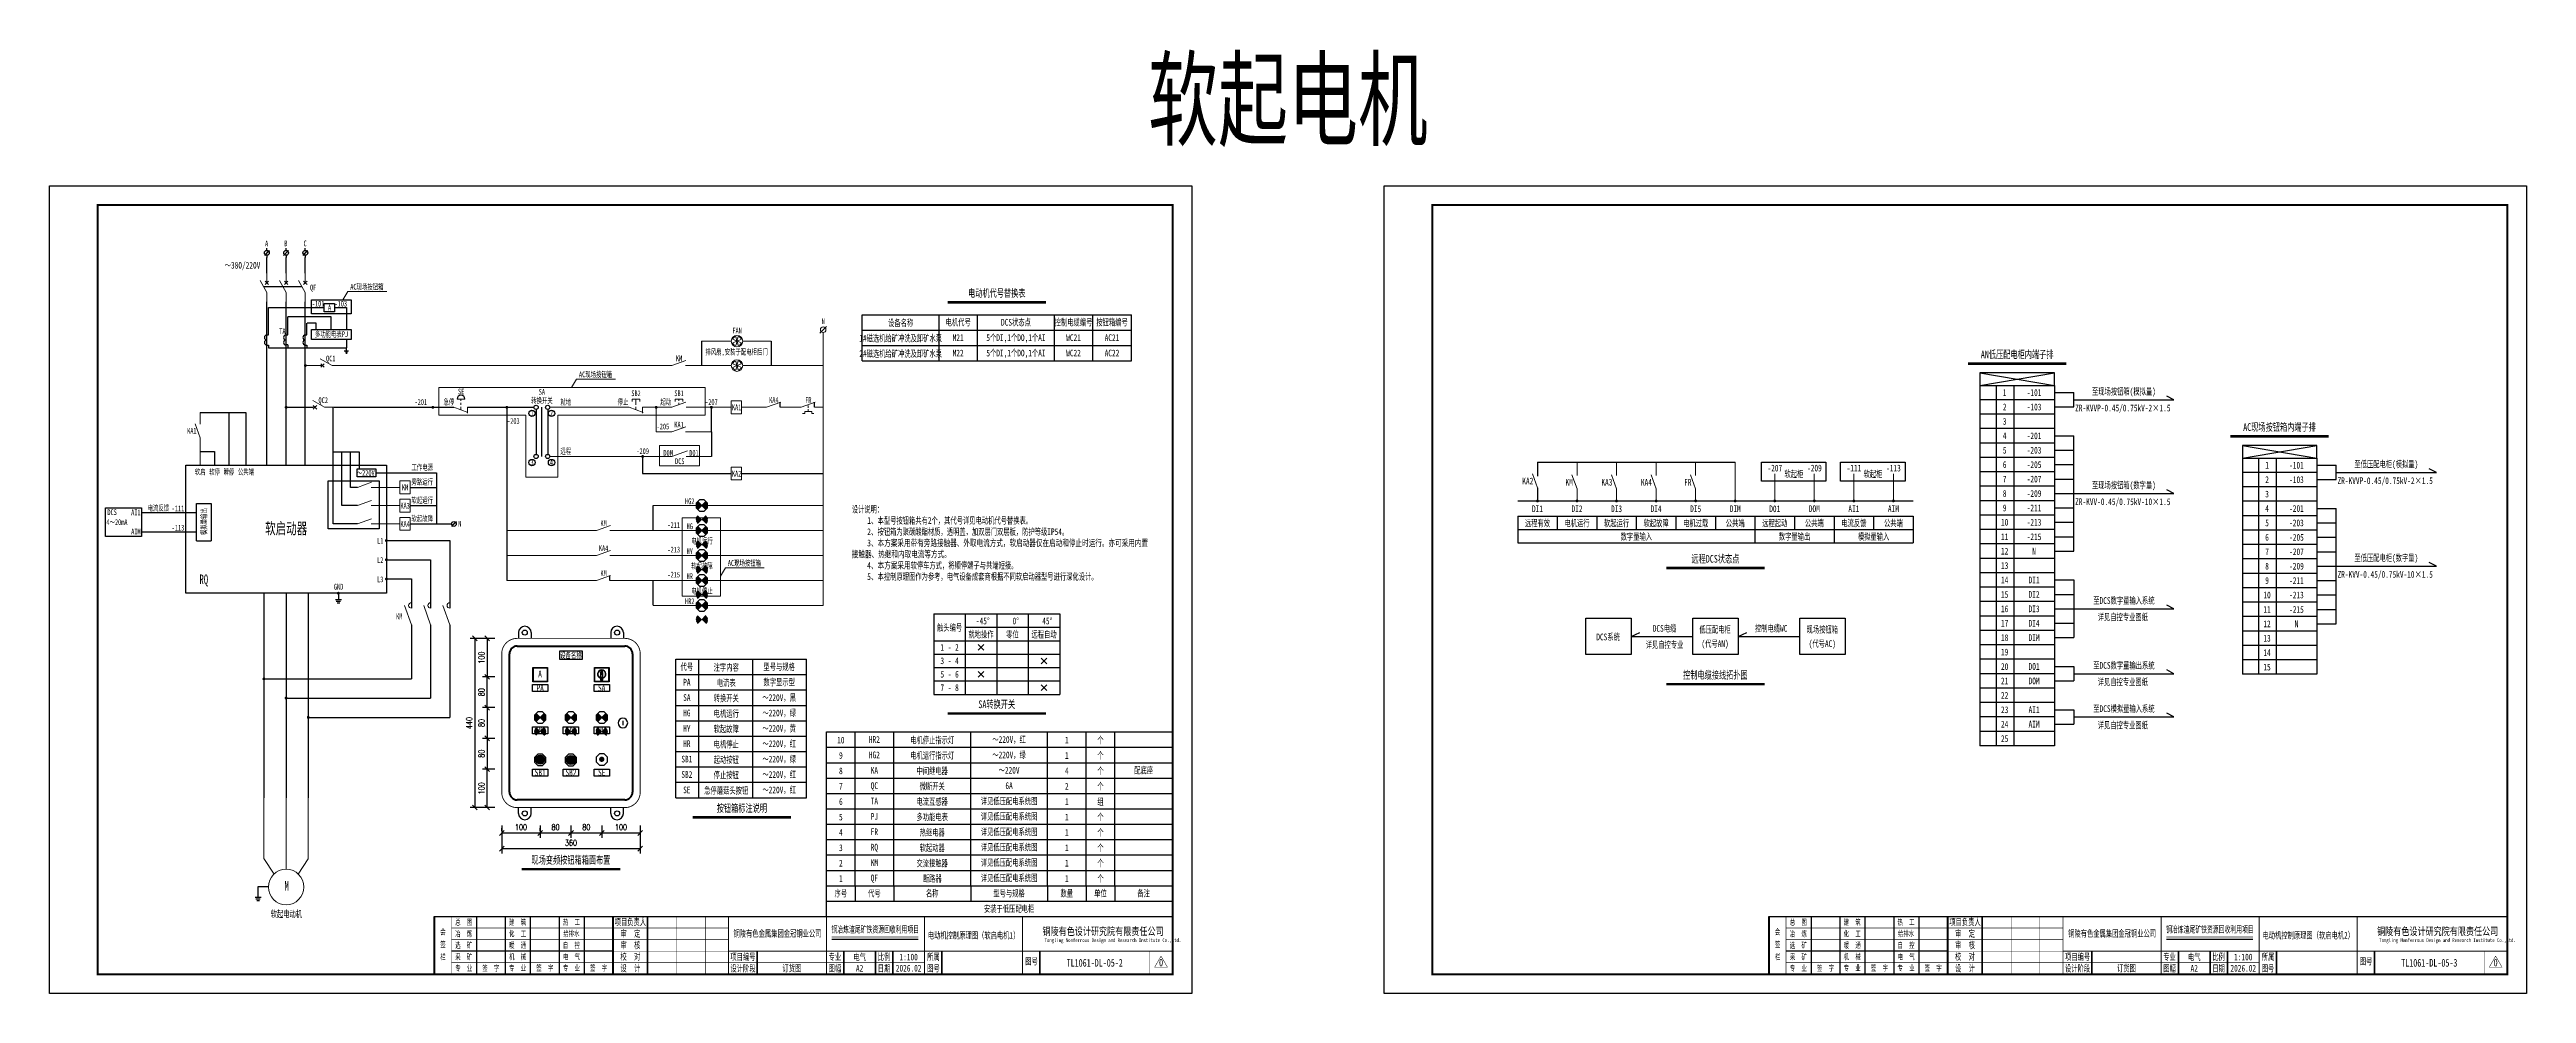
# Model space of a CAD drawing. Header units: millimetres. Extents: x 401220 to 2750366, y -101310 to 943175.
# Drawn here: x 1261146 to 1389946, y 638022 to 687110 of the extents above; entities that cross this region are included whole.
import ezdxf
from ezdxf.enums import TextEntityAlignment as Align

# ---------------------------------------------------------------- set-up
doc = ezdxf.new("R2010")
doc.units = ezdxf.units.MM
doc.linetypes.add('常规', pattern=[20, 10, 0, 10])
doc.linetypes.add('接地线', pattern=[1460, 500, 500, -200, 60, -200])
for name, color, linetype in [('1', 7, 'Continuous'), ('4', 1, 'Continuous'), ('BORDER', 7, 'Continuous'), ('D1', 4, 'Continuous'), ('MX', 3, 'Continuous'), ('TEXT', 4, 'Continuous'), ('动力平面导线层', 3, '常规'), ('动力平面设备层', 1, 'Continuous'), ('图框', 7, 'Continuous'), ('文字', 7, 'Continuous'), ('标注-照明', 7, 'Continuous'), ('照明平面导线层', 3, 'Continuous'), ('照明平面设备层', 1, 'Continuous'), ('电气-接地设计-接地线', 3, '接地线'), ('表格图框层', 7, 'Continuous')]:
    doc.layers.add(name, color=color, linetype=linetype)
for name, color, linetype, lineweight in [('1轮廓实线层', 7, 'Continuous', 18), ('_0', 7, 'Continuous', 25), ('CAXA0层', 7, 'Continuous', 25), ('SW', 8, 'Continuous', 20)]:
    doc.layers.add(name, color=color, linetype=linetype, lineweight=lineweight)
doc.styles.add('DIM_FONT', font='txt.shx', dxfattribs={"width": 0.7, "bigfont": 'hzdx.shx'})
doc.styles.add('HZ', font='simsun.ttf', dxfattribs={"width": 0.75})
doc.styles.add('标准', font='NSimSun.ttf', dxfattribs={"width": 0.667})
doc.dimstyles.new('副本 DIM20', dxfattribs={"dimtxt": 300, "dimasz": 2, "dimexe": 250, "dimexo": 300, "dimgap": 150, "dimtad": 1, "dimdec": 4, "dimlfac": 0.05, "dimzin": 0, "dimdsep": 46, "dimtxsty": 'DIM_FONT', "dimblk1": '_DIMX', "dimblk2": '_DIMX', "dimsah": 1, "dimcen": 0.09, "dimadec": 0, "dimazin": 0, "dimtfac": 1, "dimtdec": 4, "dimtix": 1, "dimtmove": 2, "dimatfit": 3, "dimldrblk": '_DIMX', "dimfxl": 250, "dimtolj": 1, "dimtzin": 0, "dimarcsym": 0})

msp = doc.modelspace()

# ---------------------------------------------------------------- texts
at = {"layer": 'SW', "color": 4, "linetype": 'ByBlock', "lineweight": 25, "style": '标准', "width": 0.667}
for s, height, p in [('软起电机', 4000, (1325545.79658, 682521.21194)), ('DCS电缆', 350, (1345125.82469, 656833.76602)), ('低压配电柜', 350, (1347753.69408, 656775.5194)), ('控制电缆WC', 350, (1350666.94918, 656833.76602)), ('现场按钮箱', 350, (1353330.52463, 656775.5194)), ('DCS系统', 350, (1342190.97469, 656387.29478)), ('详见自控专业', 350, (1345125.82469, 655985.09184)), ('(代号AN)', 350, (1347753.69408, 656036.65988)), ('(代号AC)', 350, (1353330.52463, 656036.65988)), ('软起电动机', 350, (1273458.50123, 641981.27634))]:
    msp.add_text(s, height=height, dxfattribs=at).set_placement(p, align=Align.CENTER)
at = {"layer": 'SW', "color": 2, "linetype": 'ByBlock', "lineweight": 25, "style": '标准', "width": 0.667}
for s, p in [('电动机代号替换表', (1310402.77612, 674243.78327)), ('AN低压配电柜内端子排', (1363461.54859, 671055.94673)), ('远程DCS状态点', (1347771.75604, 660425.8437)), ('控制电缆接线拓扑图', (1347771.75604, 654386.44031)), ('SA转换开关', (1310402.77612, 652860.28146)), ('按钮箱标注说明', (1297147.88501, 647456.7526)), ('现场变频按钮箱箱面布置', (1288260.61611, 644764.90148))]:
    msp.add_text(s, height=400, dxfattribs=at).set_placement(p, align=Align.CENTER)
at = {"layer": 'SW', "color": 7, "linetype": 'ByBlock', "lineweight": 25, "style": '标准', "width": 0.667}
for s, height, p in [('设备名称', 350, (1305403.00385, 672720.76996)), ('电机代号', 350, (1308394.1465, 672751.6834)), ('5个DI,1个DO,1个AI', 350, (1311399.1465, 671951.6834)), ('DCS状态点', 350, (1311399.1465, 672751.6834)), ('控制电缆编号', 350, (1314394.1465, 672751.6834)), ('按钮箱编号', 350, (1316394.1465, 672751.6834)), ('2#磁选机给矿冲洗及卸矿水泵', 350, (1305403.00385, 671120.76996)), ('1#磁选机给矿冲洗及卸矿水泵', 350, (1305403.00385, 671920.76996)), ('M21', 350, (1308394.1465, 671951.6834)), ('M22', 350, (1308394.1465, 671151.6834)), ('5个DI,1个DO,1个AI', 350, (1311399.1465, 671151.6834)), ('WC21', 350, (1314394.1465, 671951.6834)), ('WC22', 350, (1314394.1465, 671151.6834)), ('AC21', 350, (1316394.1465, 671951.6834)), ('AC22', 350, (1316394.1465, 671151.6834)), ('2', 350, (1362812.38806, 668347.02896)), ('1', 350, (1362812.38806, 669096.83149)), ('-101', 350, (1364341.68112, 669096.83149)), ('-103', 350, (1364341.68112, 668347.02896)), ('ZR-KVVP-0.45/0.75kV-2×1.5', 350, (1368956.4798, 668294.10252)), ('至现场按钮箱(模拟量)', 350, (1369013.45486, 669154.03995)), ('4', 350, (1362812.38806, 666847.42391)), ('3', 350, (1362812.38806, 667597.22644)), ('-201', 350, (1364341.68112, 666847.42391)), ('5', 350, (1362812.38806, 666097.62138)), ('-203', 350, (1364341.68112, 666097.62138)), ('-207', 350, (1350862.39811, 665168.78163)), ('软起柜', 350, (1351851.09789, 664862.83341)), ('-209', 350, (1352918.89705, 665168.78163)), ('-111', 350, (1354975.39599, 665168.78163)), ('软起柜', 350, (1355964.09576, 664862.83341)), ('-113', 350, (1357031.89492, 665168.78163)), ('6', 350, (1362812.38806, 665347.81886)), ('7', 350, (1362812.38806, 664598.01633)), ('-205', 350, (1364341.68112, 665347.81886)), ('-207', 350, (1364341.68112, 664598.01633)), ('至现场按钮箱(数字量)', 350, (1369013.45486, 664280.32353)), ('2', 350, (1376456.63682, 664567.62824)), ('1', 350, (1376456.63682, 665317.43077)), ('-101', 350, (1377985.92988, 665317.43077)), ('-103', 350, (1377985.92988, 664567.62824)), ('ZR-KVVP-0.45/0.75kV-2×1.5', 350, (1382600.72856, 664514.7018)), ('至低压配电柜(模拟量)', 350, (1382657.70362, 665374.63923)), ('DI1', 350, (1338518.28031, 663054.9917)), ('DI2', 350, (1340574.77925, 663054.9917)), ('DI3', 350, (1342631.27819, 663054.9917)), ('DI4', 350, (1344687.77712, 663054.9917)), ('DI5', 350, (1346744.27606, 663054.9917)), ('DIM', 350, (1348800.775, 663054.9917)), ('D01', 350, (1350857.27393, 663054.9917)), ('DOM', 350, (1352913.77287, 663054.9917)), ('AI1', 350, (1354970.27181, 663054.9917)), ('AIM', 350, (1357026.77074, 663054.9917)), ('8', 350, (1362812.38806, 663848.2138)), ('9', 350, (1362812.38806, 663098.41128)), ('-209', 350, (1364341.68112, 663848.2138)), ('-211', 350, (1364341.68112, 663098.41128)), ('ZR-KVV-0.45/0.75kV-10×1.5', 350, (1368956.4798, 663420.3861)), ('4', 350, (1376456.63682, 663068.02319)), ('3', 350, (1376456.63682, 663817.82571)), ('-201', 350, (1377985.92988, 663068.02319)), ('远程有效', 350, (1338518.28031, 662306.51962)), ('电机运行', 350, (1340574.77925, 662306.51962)), ('软起运行', 350, (1342631.27819, 662306.51962)), ('软起故障', 350, (1344687.77712, 662306.51962)), ('电机过载', 350, (1346744.27606, 662306.51962)), ('公共端', 350, (1348800.775, 662306.51962)), ('远程起动', 350, (1350857.27393, 662306.51962)), ('公共端', 350, (1352913.77287, 662306.51962)), ('电流反馈', 350, (1354970.27181, 662306.51962)), ('公共端', 350, (1357026.77074, 662306.51962)), ('10', 350, (1362812.38806, 662348.60875)), ('-213', 350, (1364341.68112, 662348.60875)), ('5', 350, (1376456.63682, 662318.22066)), ('-203', 350, (1377985.92988, 662318.22066)), ('数字量输入', 350, (1343658.9859, 661608.34404)), ('数字量输出', 350, (1351884.98165, 661608.34404)), ('模拟量输入', 350, (1355997.97952, 661608.34404)), ('11', 350, (1362812.38806, 661598.80623)), ('12', 350, (1362812.38806, 660849.0037)), ('-215', 350, (1364341.68112, 661598.80623)), ('N', 350, (1364341.68112, 660849.0037)), ('6', 350, (1376456.63682, 661568.41814)), ('7', 350, (1376456.63682, 660818.61561)), ('-205', 350, (1377985.92988, 661568.41814)), ('-207', 350, (1377985.92988, 660818.61561)), ('至低压配电柜(数字量)', 350, (1382657.70362, 660500.92281)), ('13', 350, (1362812.38806, 660099.20117)), ('14', 350, (1362812.38806, 659349.39865)), ('DI1', 350, (1364341.68112, 659349.39865)), ('8', 350, (1376456.63682, 660068.81308)), ('9', 350, (1376456.63682, 659319.01056)), ('-209', 350, (1377985.92988, 660068.81308)), ('-211', 350, (1377985.92988, 659319.01056)), ('ZR-KVV-0.45/0.75kV-10×1.5', 350, (1382600.72856, 659640.98538)), ('15', 350, (1362812.38806, 658599.59612)), ('16', 350, (1362812.38806, 657849.79359)), ('DI2', 350, (1364341.68112, 658599.59612)), ('DI3', 350, (1364341.68112, 657849.79359)), ('至DCS数字量输入系统', 350, (1369013.45486, 658281.90333)), ('10', 350, (1376456.63682, 658569.20803)), ('-213', 350, (1377985.92988, 658569.20803)), ('触头编号', 350, (1307949.45081, 656874.34524)), ('就地操作', 350, (1309579.63225, 656521.81186)), ('-45°', 350, (1309675.68174, 657219.98745)), ('零位', 350, (1311219.01401, 656521.81186)), ('0°', 350, (1311390.32599, 657219.98745)), ('远程自动', 350, (1312858.39577, 656521.81186)), ('45°', 350, (1313028.97286, 657219.98745)), ('17', 350, (1362812.38806, 657099.99107)), ('DI4', 350, (1364341.68112, 657099.99107)), ('详见自控专业图纸', 350, (1368956.4798, 657421.96589)), ('11', 350, (1376456.63682, 657819.4055)), ('12', 350, (1376456.63682, 657069.60298)), ('-215', 350, (1377985.92988, 657819.4055)), ('N', 350, (1377985.92988, 657069.60298)), ('设备名称', 300, (1288257.75798, 655459.27191)), ('1 - 2', 350, (1307949.45081, 655845.03366)), ('18', 350, (1362812.38806, 656350.18854)), ('19', 350, (1362812.38806, 655600.38602)), ('DIM', 350, (1364341.68112, 656350.18854)), ('13', 350, (1376456.63682, 656319.80045)), ('14', 350, (1376456.63682, 655569.99793)), ('A', 350, (1286651.45992, 654455.74068)), ('代号', 350, (1294286.0302, 654834.38065)), ('PA', 350, (1294286.0302, 654034.38065)), ('注字内容', 350, (1296333.96947, 654803.46721)), ('电流表', 350, (1296333.96947, 654003.46721)), ('数字显示型', 350, (1299086.83226, 654034.38065)), ('型号与规格', 350, (1299086.83226, 654834.38065)), ('3 - 4', 350, (1307949.45081, 655146.85808)), ('5 - 6', 350, (1307949.45081, 654448.68249)), ('20', 350, (1362812.38806, 654850.58349)), ('21', 350, (1362812.38806, 654100.78096)), ('DO1', 350, (1364341.68112, 654850.58349)), ('DOM', 350, (1364341.68112, 654100.78096)), ('至DCS数字量输出系统', 350, (1369013.45486, 654907.79196)), ('详见自控专业图纸', 350, (1368956.4798, 654047.85452)), ('15', 350, (1376456.63682, 654820.1954)), ('PA', 350, (1286657.91128, 653736.90969)), ('SA', 350, (1289857.91128, 653736.90969)), ('SA', 350, (1294286.0302, 653234.38065)), ('转换开关', 350, (1296333.96947, 653203.46721)), ('～220V，黑', 350, (1299086.83226, 653234.38065)), ('7 - 8', 350, (1307949.45081, 653750.50691)), ('22', 350, (1362812.38806, 653350.97844)), ('至DCS模拟量输入系统', 350, (1369013.45486, 652658.38438)), ('HG', 350, (1286659.25819, 651536.91226)), ('HY', 350, (1288259.20374, 651536.91226)), ('HR', 350, (1289859.25819, 651536.91226)), ('HG', 350, (1294286.0302, 652434.38065)), ('HY', 350, (1294286.0302, 651634.38065)), ('软起故障', 350, (1296333.96947, 651603.46721)), ('电机运行', 350, (1296333.96947, 652403.46721)), ('～220V，绿', 350, (1299086.83226, 652434.38065)), ('～220V，黄', 350, (1299086.83226, 651634.38065)), ('23', 350, (1362812.38806, 652601.17591)), ('24', 350, (1362812.38806, 651851.37339)), ('AI1', 350, (1364341.68112, 652601.17591)), ('AIM', 350, (1364341.68112, 651851.37339)), ('详见自控专业图纸', 350, (1368956.4798, 651798.44694)), ('HR', 350, (1294286.0302, 650834.38065)), ('电机停止', 350, (1296333.96947, 650803.46721)), ('～220V，红', 350, (1299086.83226, 650834.38065)), ('10', 350, (1302295.79658, 651023.1455)), ('9', 350, (1302295.79658, 650223.1455)), ('HR2', 350, (1304036.93924, 651054.05894)), ('HG2', 350, (1304036.93924, 650254.05894)), ('电机停止指示灯', 350, (1307045.79658, 651023.1455)), ('电机运行指示灯', 350, (1307045.79658, 650223.1455)), ('～220V，红', 350, (1311041.93924, 651054.05894)), ('～220V，绿', 350, (1311041.93924, 650254.05894)), ('1', 350, (1314045.79658, 651023.1455)), ('1', 350, (1314045.79658, 650223.1455)), ('个', 350, (1315795.79658, 651023.1455)), ('个', 350, (1315795.79658, 650223.1455)), ('25', 350, (1362812.38806, 651101.57086)), ('SB1', 350, (1286659.25819, 649336.90969)), ('SB2', 350, (1288259.20374, 649336.91226)), ('SE', 350, (1289859.25819, 649336.91226)), ('SB1', 350, (1294286.0302, 650034.38065)), ('SB2', 350, (1294286.0302, 649234.38065)), ('起动按钮', 350, (1296333.96947, 650003.46721)), ('停止按钮', 350, (1296333.96947, 649203.46721)), ('～220V，绿', 350, (1299086.83226, 650034.38065)), ('～220V，红', 350, (1299086.83226, 649234.38065)), ('8', 350, (1302295.79658, 649423.1455)), ('KA', 350, (1304036.93924, 649454.05894)), ('中间继电器', 350, (1307045.79658, 649423.1455)), ('～220V', 350, (1311041.93924, 649454.05894)), ('4', 350, (1314045.79658, 649423.1455)), ('个', 350, (1315795.79658, 649423.1455)), ('配底座', 350, (1318041.93924, 649454.05894)), ('SE', 350, (1294286.0302, 648434.38065)), ('急停蘑菇头按钮', 350, (1296333.96947, 648403.46721)), ('～220V，红', 350, (1299086.83226, 648434.38065)), ('7', 350, (1302295.79658, 648623.1455)), ('6', 350, (1302295.79658, 647823.1455)), ('TA', 350, (1304036.93924, 647854.05894)), ('QC', 350, (1304036.93924, 648654.05894)), ('电流互感器', 350, (1307045.79658, 647823.1455)), ('微断开关', 350, (1307045.79658, 648623.1455)), ('详见低压配电系统图', 350, (1311041.93924, 647854.05894)), ('6A', 350, (1311041.93924, 648654.05894)), ('2', 350, (1314045.79658, 648623.1455)), ('1', 350, (1314045.79658, 647823.1455)), ('个', 350, (1315795.79658, 648623.1455)), ('组', 350, (1315795.79658, 647823.1455)), ('5', 350, (1302295.79658, 647023.1455)), ('PJ', 350, (1304036.93924, 647054.05894)), ('FR', 350, (1304036.93924, 646254.05894)), ('多功能电表', 350, (1307045.79658, 647023.1455)), ('热继电器', 350, (1307045.79658, 646223.1455)), ('详见低压配电系统图', 350, (1311041.93924, 647054.05894)), ('详见低压配电系统图', 350, (1311041.93924, 646254.05894)), ('1', 350, (1314045.79658, 647023.1455)), ('个', 350, (1315795.79658, 647023.1455)), ('个', 350, (1315795.79658, 646223.1455)), ('4', 350, (1302295.79658, 646223.1455)), ('3', 350, (1302295.79658, 645423.1455)), ('RQ', 350, (1304036.93924, 645454.05894)), ('软起动器', 350, (1307045.79658, 645423.1455)), ('详见低压配电系统图', 350, (1311041.93924, 645454.05894)), ('1', 350, (1314045.79658, 646223.1455)), ('1', 350, (1314045.79658, 645423.1455)), ('个', 350, (1315795.79658, 645423.1455)), ('2', 350, (1302295.79658, 644623.1455)), ('1', 350, (1302295.79658, 643823.1455)), ('QF', 350, (1304036.93924, 643854.05894)), ('KM', 350, (1304036.93924, 644654.05894)), ('交流接触器', 350, (1307045.79658, 644623.1455)), ('断路器', 350, (1307045.79658, 643823.1455)), ('详见低压配电系统图', 350, (1311041.93924, 644654.05894)), ('详见低压配电系统图', 350, (1311041.93924, 643854.05894)), ('1', 350, (1314045.79658, 644623.1455)), ('1', 350, (1314045.79658, 643823.1455)), ('个', 350, (1315795.79658, 644623.1455)), ('个', 350, (1315795.79658, 643823.1455)), ('序号', 350, (1302293.93924, 643054.05894)), ('代号', 350, (1304036.93924, 643054.05894)), ('名称', 350, (1307041.93924, 643054.05894)), ('型号与规格', 350, (1311041.93924, 643054.05894)), ('数量', 350, (1314041.93924, 643054.05894)), ('单位', 350, (1315791.93924, 643054.05894)), ('备注', 350, (1318041.93924, 643054.05894)), ('安装于低压配电柜', 350, (1311041.93924, 642254.05894))]:
    msp.add_text(s, height=height, dxfattribs=at).set_placement(p, align=Align.CENTER)
at = {"layer": 'SW', "color": 3, "linetype": 'ByBlock', "lineweight": 25, "style": '标准', "width": 0.667}
msp.add_text('AC现场按钮箱内端子排', height=400, dxfattribs=at).set_placement((1377105.79734, 667276.54601), align=Align.CENTER)
at = {"layer": 'SW', "color": 7, "linetype": 'ByBlock', "lineweight": 25, "style": '标准', "width": 0.667}
for s, p in [('KA2', (1338300.81429, 664673.14429)), ('KM', (1340357.31323, 664609.33097)), ('KA3', (1342413.81216, 664609.33097)), ('KA4', (1344470.3111, 664609.33097)), ('FR', (1346526.81004, 664609.33097))]:
    msp.add_text(s, height=350, dxfattribs=at).set_placement(p, align=Align.MIDDLE_RIGHT)
at = {"layer": 'SW', "color": 4, "linetype": 'Continuous', "lineweight": 25, "style": '标准'}
for s, height, width, p in [('铜冶炼渣尾矿铁资源回收利用项目', 350, 0.62, (1304083.3202, 641179.55327)), ('铜冶炼渣尾矿铁资源回收利用项目', 350, 0.62, (1373483.3202, 641179.55327)), ('铜陵有色金属集团金冠铜业公司', 350, 0.667, (1298999.64974, 640968.00688)), ('电气', 350, 0.667, (1303269.97309, 639739.99748)), ('电动机控制原理图（软启电机1）', 350, 0.667, (1309196.708, 640868.64442)), ('铜陵有色金属集团金冠铜业公司', 350, 0.667, (1368399.64974, 640968.00688)), ('电气', 350, 0.667, (1372669.97309, 639739.99748)), ('电动机控制原理图（软启电机2）', 350, 0.667, (1378596.708, 640868.64442)), ('A2', 350, 0.667, (1303269.97309, 639160.29543)), ('2026.02', 350, 0.667, (1305819.97309, 639160.29543)), ('1:100', 350, 0.667, (1305819.97309, 639739.99748)), ('TL1061-DL-05-2', 400, 0.667, (1315495.11099, 639416.78801)), ('0', 400, 0.667, (1318943.56906, 639429.69185)), ('A2', 350, 0.667, (1372669.97309, 639160.29543)), ('2026.02', 350, 0.667, (1375219.97309, 639160.29543)), ('1:100', 350, 0.667, (1375219.97309, 639739.99748)), ('TL1061-DL-05-3', 400, 0.667, (1384895.11099, 639416.78801)), ('0', 400, 0.667, (1388343.56906, 639429.69185))]:
    msp.add_text(s, height=height, dxfattribs=dict(at, width=width)).set_placement(p, align=Align.CENTER)
at = {"layer": 'SW', "color": 1, "linetype": 'Continuous', "lineweight": 25, "style": '标准', "width": 0.667}
for p in [(1299745.2203, 639160.29543), (1369145.2203, 639160.29543)]:
    msp.add_text('订货图', height=350, dxfattribs=at).set_placement(p, align=Align.CENTER)
at = {"layer": 'SW', "color": 0, "linetype": 'ByBlock', "lineweight": 25, "insert": (1302861.80073, 663376.60348), "char_height": 350, "width": 15662.1832774, "attachment_point": 1, "style": '标准'}
msp.add_mtext('设计说明：\\P{\\W0.7;    1、\\W0.667;\\C7;本型号按钮箱共有2个，其代号详见电动机代号替换表。\\P\\W0.7;\\C0;    2、\\W0.667;\\C7;按钮箱为聚碳酸酯材质，透明盖，加双层门双层板，防护等级IP54。\\W0.7;\\C0;\\P    3、本方案采用带有旁路接触器、外取电流方式，软启动器仅在启动和停止时运行。亦可采用内置接触器、热继和内取电流等方式。\\P    4、本方案采用\\W0.667;\\C7;软停车方式，将顺停端子与共端短接。\\P\\W0.7;\\C0;    5、\\W0.667;\\C7;本控制原理图作为参考，电气设备成套商根据不同软启动器型号进行深化设计。}', dxfattribs=at)
at = {"layer": 'TEXT', "color": 7, "linetype": 'ByBlock', "ltscale": 100, "style": '标准', "width": 0.667}
for s, height, p in [('A', 300, (1272434.39637, 676878.57115)), ('B', 300, (1273434.39637, 676878.57115)), ('C', 300, (1274434.39637, 676878.57115)), ('～380/220V', 350, (1271181.76129, 675715.05918)), ('QF', 300, (1274855.66324, 674585.35263)), ('TA', 300, (1273255.2318, 672312.38689)), ('多功能电表PJ', 300, (1275808.68568, 672159.32617)), ('FAN', 300, (1296901.12367, 672344.04156)), ('N', 300, (1301377.75496, 672832.31574)), ('QC1', 300, (1275767.78624, 670894.52219)), ('KM', 300, (1293880.68477, 670903.53)), ('排风扇,安装于配电柜后门', 300, (1296869.86039, 671233.93726)), ('QC2', 300, (1275378.09757, 668723.65921)), ('SE', 300, (1282548.36052, 669176.69535)), ('转换开关', 300, (1286748.51284, 668705.89842)), ('SA', 300, (1286748.51284, 669154.93902)), ('就地', 300, (1287989.24328, 668629.45028)), ('停止', 300, (1290965.13035, 668634.12945)), ('SB2', 300, (1291642.62865, 669083.69117)), ('起动', 300, (1293188.50003, 668634.12945)), ('SB1', 300, (1293880.68477, 669083.69117)), ('KA1', 300, (1296874.19616, 668352.98252)), ('KA4', 300, (1298809.11581, 668732.66703)), ('FR', 300, (1300604.38332, 668732.66756)), ('KA1', 300, (1268545.97047, 667131.65218)), ('1', 300, (1286238.05715, 668048.79875)), ('2', 300, (1287243.10706, 668048.79875)), ('KA1', 300, (1293880.68477, 667454.54284)), ('远程', 300, (1287989.24328, 666073.2019)), ('D0M', 300, (1293312.47734, 665982.73256)), ('D01', 300, (1294656.25815, 665982.73256)), ('软启', 300, (1268975.9574, 665001.0998)), ('软停', 300, (1269725.9574, 665001.0998)), ('瞬停', 300, (1270475.9574, 665001.0998)), ('公共端', 300, (1271359.14226, 665001.0998)), ('～220V', 300, (1277587.40185, 664941.07783)), ('旁路运行', 300, (1280522.84698, 664474.43863)), ('工作电源', 300, (1280522.84698, 665232.70557)), ('3', 300, (1286238.05715, 665492.55038)), ('4', 300, (1287243.10706, 665492.55038)), ('KA2', 300, (1296874.19616, 664905.16047)), ('电流反馈', 300, (1266803.28175, 663120.76631)), ('KA3', 300, (1279637.07087, 663239.17029)), ('KM', 300, (1279637.07087, 664190.85425)), ('软起运行', 300, (1280522.84698, 663522.75467)), ('HG2', 300, (1294435.92112, 663468.11102)), ('软启动器', 600, (1273451.41799, 661906.46954)), ('KA4', 300, (1279637.07087, 662287.48634)), ('软起故障', 300, (1280522.84698, 662571.07072)), ('N', 300, (1282476.93042, 662299.87584)), ('KM', 300, (1289956.42765, 662325.22425)), ('HG', 300, (1294435.92112, 662168.11102)), ('L1', 300, (1278342.55327, 661407.14386)), ('KA4', 300, (1289956.42765, 661025.22425)), ('HY', 300, (1294435.92112, 660868.11102)), ('电机运行', 300, (1295072.12356, 661407.48297)), ('L2', 300, (1278342.53685, 660407.14386)), ('L3', 300, (1278342.53685, 659407.14367)), ('KM', 300, (1289956.42765, 659725.22425)), ('HR', 300, (1294435.92112, 659568.11102)), ('软起故障', 300, (1295072.12356, 660107.48297)), ('GND', 300, (1276175.5589, 659024.511)), ('HR2', 300, (1294435.92112, 658268.11102)), ('电机停止', 300, (1295072.12356, 658807.48297)), ('KM', 300, (1279332.8719, 657484.78957)), ('M', 500, (1273479.82953, 643370.51009))]:
    msp.add_text(s, height=height, dxfattribs=at).set_placement(p, align=Align.CENTER)
at = {"layer": 'TEXT', "color": 6, "linetype": 'ByBlock', "ltscale": 100, "style": '标准', "width": 0.667}
for p in [(1277645.7058, 674622.65145), (1289540.33845, 670065.827), (1297281.69585, 660256.22904)]:
    msp.add_text('AC现场按钮箱', height=300, dxfattribs=at).set_placement(p, align=Align.CENTER)
at = {"layer": 'TEXT', "color": 2, "linetype": 'ByBlock', "ltscale": 100, "style": '标准', "width": 0.667}
for s, p in [('-101', (1275113.04216, 673746.55257)), ('-103', (1276289.89954, 673746.55257)), ('-201', (1280452.65589, 668629.89221)), ('-207', (1295563.28481, 668629.89221)), ('-203', (1285265.22483, 667645.74286)), ('-205', (1293039.95281, 667357.01882)), ('-209', (1291988.97045, 666073.64384)), ('-211', (1293604.65379, 662227.70023)), ('-213', (1293604.65379, 660956.11196)), ('-215', (1293604.65379, 659656.11196))]:
    msp.add_text(s, height=300, dxfattribs=at).set_placement(p, align=Align.CENTER)
at = {"layer": 'TEXT', "color": 7, "linetype": 'ByBlock', "ltscale": 100, "style": '标准', "width": 0.667}
msp.add_text('A', height=300, dxfattribs=at).set_placement((1275624.737, 673545.12065))
at = {"layer": 'TEXT', "color": 1, "linetype": 'ByBlock', "ltscale": 100, "style": '标准', "width": 0.667}
msp.add_text('急停', height=300, dxfattribs=at).set_placement((1281913.32033, 668634.12945), align=Align.CENTER)
at = {"layer": 'TEXT', "color": 4, "linetype": 'ByBlock', "ltscale": 100, "style": '标准', "width": 0.667}
msp.add_text('DCS', height=300, dxfattribs=at).set_placement((1293917.24048, 665550.02567), align=Align.CENTER)
at = {"layer": 'TEXT', "color": 2, "linetype": 'ByBlock', "ltscale": 100, "style": '标准', "width": 0.667}
for s, p in [('-111', (1268151.3655, 663095.66099)), ('-113', (1268151.3655, 662095.66099))]:
    msp.add_text(s, height=300, dxfattribs=at).set_placement(p, align=Align.RIGHT)
at = {"layer": 'TEXT', "color": 4, "linetype": 'ByBlock', "ltscale": 100, "style": '标准', "width": 0.667}
msp.add_text('DCS', height=300, dxfattribs=at).set_placement((1264154.74205, 662900.35082))
at = {"layer": 'TEXT', "color": 7, "linetype": 'ByBlock', "ltscale": 100, "style": '标准', "width": 0.667}
msp.add_text('4～20mA', height=300, dxfattribs=at).set_placement((1264651.79866, 662529.75572), align=Align.MIDDLE)
for s, p in [('AI1', (1265880.21439, 662892.91418)), ('AIM', (1265880.21439, 661892.91418))]:
    msp.add_text(s, height=300, dxfattribs=at).set_placement(p, align=Align.RIGHT)
at = {"layer": 'TEXT', "color": 0, "linetype": 'ByBlock', "ltscale": 100, "style": '标准', "width": 0.667}
msp.add_text('模拟量输出', height=300, rotation=90, dxfattribs=at).set_placement((1269315.97655, 662559.51998), align=Align.CENTER)
msp.add_text('RQ', height=500, dxfattribs=at).set_placement((1268941.02384, 659309.8165))

# ---------------------------------------------------------------- blocks, each defined once
blk = doc.blocks.new('*U36')
at = {"layer": '1轮廓实线层'}
for p, q in [((0, 15), (0, 10)), ((0, 5), (-3.5, 11.1)), ((0, 10), (-0.9, 10.9)), ((0, 10), (-0.9, 9.1)), ((0, 10), (0.9, 10.9)), ((0, 10), (0.9, 9.1)), ((0, 5), (0, 0))]:
    blk.add_line(p, q, dxfattribs=at)
blk = doc.blocks.new('SYMB2_M_13')
for p, q in [((0, -1.2), (0, 0)), ((0, -2.5), (-1.3, -3.8)), ((0, -2.5), (1.3, -1.2)), ((0, -3.8), (0, -5))]:
    blk.add_line(p, q)
blk.add_circle((0, -2.5), 1.25)
blk = doc.blocks.new('3')
at = {"layer": 'TEXT', "color": 7, "lineweight": 25, "style": 'HZ', "width": 0.75}
for s, height, p in [('铜陵有色设计研究院有限责任公司', 400, (221501, 249018)), ('Tongling Nonferrous Design and Research Institute Co.,Ltd.', 200, (221613, 248659))]:
    blk.add_text(s, height=height, dxfattribs=at).set_placement(p)
blk = doc.blocks.new('铜陵有色图签02')
at = {"layer": '图框', "linetype": 'Continuous', "lineweight": 50}
for p, q in [((-38401, 3003), (-38401, 1)), ((-29100, 3001), (-29100, 0))]:
    blk.add_line(p, q, dxfattribs=at)
at = {"layer": '图框', "color": 7, "linetype": 'Continuous', "lineweight": 25}
for p, q in [((-36201, 3010), (-36201, 9)), ((-34701, 3010), (-34701, 9)), ((-33401, 3017), (-33401, 16)), ((-31901, 3017), (-31901, 16)), ((-30601, 3017), (-30601, 16)), ((-29100, 1201), (-37501, 1201))]:
    blk.add_line(p, q, dxfattribs=at)
at = {"layer": '图框', "color": 7, "linetype": 'Continuous', "lineweight": 35}
for p, q in [((-27300, 3001), (-27300, 1)), ((-21600, 1197), (-21600, -3)), ((-17100, 1200), (-17100, 0)), ((-15450, 0), (-15450, 1200)), ((-14550, 1200), (-14550, 0)), ((-12000, 1201), (-12000, 1)), ((-6900, 1202), (-6900, 2))]:
    blk.add_line(p, q, dxfattribs=at)
at = {"layer": '图框', "lineweight": 25}
blk.add_line((-17723, 1830), (-13223, 1830), dxfattribs=at)
at = {"layer": '图框', "lineweight": 70, "const_width": 70}
blk.add_lwpolyline([(-17980, 3001), (0, 3001), (-38401, 3001)], dxfattribs=at)
at = {"layer": '图框', "color": 7, "linetype": 'Continuous', "lineweight": 25, "const_width": 25}
for points in [[(-37501, 3000), (-37501, 0)], [(-25800, 3001), (-25800, 1)], [(-24300, 3001), (-24300, 1)], [(-23100, 2401), (-37501, 2401)], [(-23100, 1801), (-37501, 1801)], [(-12900, 600), (-18000, 600), (-37501, 600)], [(-23100, 1201), (-29100, 1201)], [(-602, 943), (-932, 371), (-272, 371), (-602, 943)]]:
    blk.add_lwpolyline(points, dxfattribs=at)
at = {"layer": '图框', "linetype": 'Continuous', "lineweight": 50, "const_width": 50}
for points in [[(-23100, 3001), (-23100, 1)], [(-18000, 3000), (-18000, 0)]]:
    blk.add_lwpolyline(points, dxfattribs=at)
at = {"layer": '图框', "lineweight": 50, "const_width": 50}
for points in [[(-12900, 3001), (-12900, 1)], [(-7800, 3001), (-7800, 1)], [(0, 3000), (0, 0)], [(-23100, 1200), (0, 1200)]]:
    blk.add_lwpolyline(points, dxfattribs=at)
at = {"layer": '图框', "lineweight": 25, "const_width": 35}
blk.add_lwpolyline([(-17723, 1930), (-13223, 1930)], dxfattribs=at)
at = {"layer": '图框', "linetype": 'Continuous', "lineweight": 70, "const_width": 70}
blk.add_lwpolyline([(-38401, 1), (0, 0)], dxfattribs=at)
at = {"layer": '图框', "color": 7, "linetype": 'Continuous', "lineweight": 35, "const_width": 25}
blk.add_lwpolyline([(-1200, 1201), (-1200, 0)], dxfattribs=at)
at = {"layer": '图框', "lineweight": 25}
blk.add_blockref('3', (-228268, -246986), dxfattribs=at)
at = {"layer": 'TEXT', "color": 7, "lineweight": 25, "style": '标准', "width": 0.667}
for s, height, p in [('总  图', 300, (-36862, 2555)), ('建  筑', 300, (-34062, 2562)), ('热  工', 300, (-31262, 2562)), ('项目负责人', 350, (-28197, 2541)), ('签', 300, (-37942, 1404)), ('会', 300, (-37942, 2054)), ('冶  炼', 300, (-36862, 1955)), ('选  矿', 300, (-36862, 1355)), ('化  工', 300, (-34062, 1962)), ('暖  通', 300, (-34062, 1362)), ('给排水', 300, (-31262, 1962)), ('自  控', 300, (-31262, 1362)), ('审  定', 350, (-28197, 1941)), ('审  核', 350, (-28197, 1341)), ('栏', 300, (-37942, 754)), ('采  矿', 300, (-36862, 754)), ('专  业', 300, (-36862, 170)), ('签  字', 300, (-35449, 170)), ('机  械', 300, (-34062, 761)), ('专  业', 300, (-34062, 177)), ('签  字', 300, (-32649, 177)), ('专  业', 300, (-31262, 177)), ('电  气', 300, (-31262, 761)), ('签  字', 300, (-29849, 177)), ('校  对', 350, (-28197, 741)), ('设  计', 350, (-28197, 139)), ('项目编号', 350, (-22343, 730)), ('设计阶段', 350, (-22343, 130)), ('专业', 350, (-17559, 730)), ('图幅', 350, (-17559, 130)), ('比例', 350, (-15009, 730)), ('日期', 350, (-15009, 130)), ('所属', 350, (-12438, 730)), ('图号', 350, (-12438, 130)), ('图号', 350, (-7339, 495))]:
    blk.add_text(s, height=height, dxfattribs=at).set_placement(p, align=Align.CENTER)
blk = doc.blocks.new('_Oblique')
at = {"color": 0, "linetype": 'ByBlock', "lineweight": -2}
blk.add_line((-0.5, -0.5), (0.5, 0.5), dxfattribs=at)
blk = doc.blocks.new('*D97')
at = {"layer": '1', "color": 3, "linetype": 'ByBlock', "lineweight": -2}
for p, q in [((1284302, 652888), (1283656, 652888)), ((1283906, 652888), (1283906, 651288)), ((1284302, 651288), (1283656, 651288))]:
    blk.add_line(p, q, dxfattribs=at)
at = {"layer": 'Defpoints', "color": 0, "linetype": 'ByBlock'}
for p in [(1284602, 652888), (1283906, 651288), (1284602, 651288)]:
    blk.add_point(p, dxfattribs=at)
at = {"layer": '1', "color": 3, "linetype": 'ByBlock', "lineweight": -2, "xscale": 250, "yscale": 250, "zscale": 250}
for p, rotation in [((1283906, 652888), 90), ((1283906, 651288), 270)]:
    blk.add_blockref('_Oblique', p, dxfattribs=dict(at, rotation=rotation))
at = {"layer": '1', "color": 7, "linetype": 'ByBlock', "insert": (1283606, 652088), "char_height": 300, "attachment_point": 5, "rotation": 90, "style": 'DIM_FONT'}
blk.add_mtext('\\A1;80', dxfattribs=at)
blk = doc.blocks.new('_DIMX')
blk.add_line((-150, 0), (150, 0))
at = {"const_width": 50}
blk.add_lwpolyline([(-70, -70), (70, 70)], dxfattribs=at)
blk = doc.blocks.new('*D98')
at = {"layer": '1', "color": 3, "linetype": 'ByBlock', "lineweight": -2}
for p, q in [((1284002, 656488), (1283015, 656488)), ((1283265, 656488), (1283265, 647688)), ((1284002, 647688), (1283015, 647688))]:
    blk.add_line(p, q, dxfattribs=at)
at = {"layer": 'Defpoints', "color": 0, "linetype": 'ByBlock'}
for p in [(1284302, 656488), (1283265, 647688), (1284302, 647688)]:
    blk.add_point(p, dxfattribs=at)
at = {"layer": '1', "color": 3, "linetype": 'ByBlock', "lineweight": -2, "xscale": 250, "yscale": 250, "zscale": 250}
for p, rotation in [((1283265, 656488), 90), ((1283265, 647688), 270)]:
    blk.add_blockref('_Oblique', p, dxfattribs=dict(at, rotation=rotation))
at = {"layer": '1', "color": 7, "linetype": 'ByBlock', "insert": (1282965, 652088), "char_height": 300, "attachment_point": 5, "rotation": 90, "style": 'DIM_FONT'}
blk.add_mtext('\\A1;440', dxfattribs=at)
blk = doc.blocks.new('*D99')
at = {"layer": '1', "color": 3, "linetype": 'ByBlock', "lineweight": -2}
for p, q in [((1284302, 656488), (1283656, 656488)), ((1283906, 656488), (1283906, 654488)), ((1284302, 654488), (1283656, 654488))]:
    blk.add_line(p, q, dxfattribs=at)
at = {"layer": 'Defpoints', "color": 0, "linetype": 'ByBlock'}
for p in [(1284602, 656488), (1283906, 654488), (1284602, 654488)]:
    blk.add_point(p, dxfattribs=at)
at = {"layer": '1', "color": 3, "linetype": 'ByBlock', "lineweight": -2, "xscale": 250, "yscale": 250, "zscale": 250}
for p, rotation in [((1283906, 656488), 90), ((1283906, 654488), 270)]:
    blk.add_blockref('_Oblique', p, dxfattribs=dict(at, rotation=rotation))
at = {"layer": '1', "color": 7, "linetype": 'ByBlock', "insert": (1283606, 655488), "char_height": 300, "attachment_point": 5, "rotation": 90, "style": 'DIM_FONT'}
blk.add_mtext('\\A1;100', dxfattribs=at)
blk = doc.blocks.new('*D100')
at = {"layer": '1', "color": 3, "linetype": 'ByBlock', "lineweight": -2}
for p, q in [((1284147, 654488), (1283656, 654488)), ((1283906, 652888), (1283906, 654488)), ((1284085, 652888), (1283656, 652888))]:
    blk.add_line(p, q, dxfattribs=at)
at = {"layer": 'Defpoints', "color": 0, "linetype": 'ByBlock'}
for p in [(1283906, 654488), (1284447, 654488), (1284385, 652888)]:
    blk.add_point(p, dxfattribs=at)
at = {"layer": '1', "color": 3, "linetype": 'ByBlock', "lineweight": -2, "xscale": 250, "yscale": 250, "zscale": 250}
for p, rotation in [((1283906, 654488), 90), ((1283906, 652888), 270)]:
    blk.add_blockref('_Oblique', p, dxfattribs=dict(at, rotation=rotation))
at = {"layer": '1', "color": 7, "linetype": 'ByBlock', "insert": (1283606, 653688), "char_height": 300, "attachment_point": 5, "rotation": 90, "style": 'DIM_FONT'}
blk.add_mtext('\\A1;80', dxfattribs=at)
blk = doc.blocks.new('*D101')
at = {"layer": '1', "color": 3, "linetype": 'ByBlock', "lineweight": -2}
for p, q in [((1288259, 646765), (1288259, 646119)), ((1289861, 646765), (1289861, 646119)), ((1288259, 646369), (1289861, 646369))]:
    blk.add_line(p, q, dxfattribs=at)
at = {"layer": 'Defpoints', "color": 0, "linetype": 'ByBlock'}
for p in [(1288259, 647065), (1289861, 647065), (1289861, 646369)]:
    blk.add_point(p, dxfattribs=at)
at = {"layer": '1', "color": 3, "linetype": 'ByBlock', "lineweight": -2, "xscale": 250, "yscale": 250, "zscale": 250, "rotation": 180}
blk.add_blockref('_Oblique', (1288259, 646369), dxfattribs=at)
at = {"layer": '1', "color": 3, "linetype": 'ByBlock', "lineweight": -2, "xscale": 250, "yscale": 250, "zscale": 250}
blk.add_blockref('_Oblique', (1289861, 646369), dxfattribs=at)
at = {"layer": '1', "color": 7, "linetype": 'ByBlock', "insert": (1289060, 646669), "char_height": 300, "attachment_point": 5, "style": 'DIM_FONT'}
blk.add_mtext('\\A1;80', dxfattribs=at)
blk = doc.blocks.new('*D102')
at = {"layer": '1', "color": 3, "linetype": 'ByBlock', "lineweight": -2}
for p, q in [((1289861, 646765), (1289861, 646119)), ((1291861, 646765), (1291861, 646119)), ((1289861, 646369), (1291861, 646369))]:
    blk.add_line(p, q, dxfattribs=at)
at = {"layer": 'Defpoints', "color": 0, "linetype": 'ByBlock'}
for p in [(1289861, 647065), (1291861, 647065), (1291861, 646369)]:
    blk.add_point(p, dxfattribs=at)
at = {"layer": '1', "color": 3, "linetype": 'ByBlock', "lineweight": -2, "xscale": 250, "yscale": 250, "zscale": 250, "rotation": 180}
blk.add_blockref('_Oblique', (1289861, 646369), dxfattribs=at)
at = {"layer": '1', "color": 3, "linetype": 'ByBlock', "lineweight": -2, "xscale": 250, "yscale": 250, "zscale": 250}
blk.add_blockref('_Oblique', (1291861, 646369), dxfattribs=at)
at = {"layer": '1', "color": 7, "linetype": 'ByBlock', "insert": (1290861, 646669), "char_height": 300, "attachment_point": 5, "style": 'DIM_FONT'}
blk.add_mtext('\\A1;100', dxfattribs=at)
blk = doc.blocks.new('*D103')
at = {"layer": '1', "color": 3, "linetype": 'ByBlock', "lineweight": -2}
for p, q in [((1284661, 646765), (1284661, 645304)), ((1291861, 646765), (1291861, 645304)), ((1284661, 645554), (1291861, 645554))]:
    blk.add_line(p, q, dxfattribs=at)
at = {"layer": 'Defpoints', "color": 0, "linetype": 'ByBlock'}
for p in [(1284661, 647065), (1291861, 647065), (1291861, 645554)]:
    blk.add_point(p, dxfattribs=at)
at = {"layer": '1', "color": 3, "linetype": 'ByBlock', "lineweight": -2, "xscale": 250, "yscale": 250, "zscale": 250, "rotation": 180}
blk.add_blockref('_Oblique', (1284661, 645554), dxfattribs=at)
at = {"layer": '1', "color": 3, "linetype": 'ByBlock', "lineweight": -2, "xscale": 250, "yscale": 250, "zscale": 250}
blk.add_blockref('_Oblique', (1291861, 645554), dxfattribs=at)
at = {"layer": '1', "color": 7, "linetype": 'ByBlock', "insert": (1288261, 645854), "char_height": 300, "attachment_point": 5, "style": 'DIM_FONT'}
blk.add_mtext('\\A1;360', dxfattribs=at)
blk = doc.blocks.new('*D104')
at = {"layer": '1', "color": 3, "linetype": 'ByBlock', "lineweight": -2}
for p, q in [((1284302, 649688), (1283656, 649688)), ((1283906, 647688), (1283906, 649688)), ((1284302, 647688), (1283656, 647688))]:
    blk.add_line(p, q, dxfattribs=at)
at = {"layer": 'Defpoints', "color": 0, "linetype": 'ByBlock'}
for p in [(1283906, 649688), (1284602, 649688), (1284602, 647688)]:
    blk.add_point(p, dxfattribs=at)
at = {"layer": '1', "color": 3, "linetype": 'ByBlock', "lineweight": -2, "xscale": 250, "yscale": 250, "zscale": 250}
for p, rotation in [((1283906, 649688), 90), ((1283906, 647688), 270)]:
    blk.add_blockref('_Oblique', p, dxfattribs=dict(at, rotation=rotation))
at = {"layer": '1', "color": 7, "linetype": 'ByBlock', "insert": (1283606, 648688), "char_height": 300, "attachment_point": 5, "rotation": 90, "style": 'DIM_FONT'}
blk.add_mtext('\\A1;100', dxfattribs=at)
blk = doc.blocks.new('*D105')
at = {"layer": '1', "color": 3, "linetype": 'ByBlock', "lineweight": -2}
for p, q in [((1284085, 651288), (1283656, 651288)), ((1283906, 651288), (1283906, 649688)), ((1284147, 649688), (1283656, 649688))]:
    blk.add_line(p, q, dxfattribs=at)
at = {"layer": 'Defpoints', "color": 0, "linetype": 'ByBlock'}
for p in [(1284385, 651288), (1283906, 649688), (1284447, 649688)]:
    blk.add_point(p, dxfattribs=at)
at = {"layer": '1', "color": 3, "linetype": 'ByBlock', "lineweight": -2, "xscale": 250, "yscale": 250, "zscale": 250}
for p, rotation in [((1283906, 651288), 90), ((1283906, 649688), 270)]:
    blk.add_blockref('_Oblique', p, dxfattribs=dict(at, rotation=rotation))
at = {"layer": '1', "color": 7, "linetype": 'ByBlock', "insert": (1283606, 650488), "char_height": 300, "attachment_point": 5, "rotation": 90, "style": 'DIM_FONT'}
blk.add_mtext('\\A1;80', dxfattribs=at)
blk = doc.blocks.new('*D106')
at = {"layer": '1', "color": 3, "linetype": 'ByBlock', "lineweight": -2}
for p, q in [((1284661, 646481), (1284661, 646619)), ((1286661, 646481), (1286661, 646619)), ((1284661, 646369), (1286661, 646369))]:
    blk.add_line(p, q, dxfattribs=at)
at = {"layer": 'Defpoints', "color": 0, "linetype": 'ByBlock'}
for p in [(1284661, 646181), (1286661, 646369), (1286661, 646181)]:
    blk.add_point(p, dxfattribs=at)
at = {"layer": '1', "color": 3, "linetype": 'ByBlock', "lineweight": -2, "xscale": 250, "yscale": 250, "zscale": 250, "rotation": 180}
blk.add_blockref('_Oblique', (1284661, 646369), dxfattribs=at)
at = {"layer": '1', "color": 3, "linetype": 'ByBlock', "lineweight": -2, "xscale": 250, "yscale": 250, "zscale": 250}
blk.add_blockref('_Oblique', (1286661, 646369), dxfattribs=at)
at = {"layer": '1', "color": 7, "linetype": 'ByBlock', "insert": (1285661, 646669), "char_height": 300, "attachment_point": 5, "style": 'DIM_FONT'}
blk.add_mtext('\\A1;100', dxfattribs=at)
blk = doc.blocks.new('*D107')
at = {"layer": '1', "color": 3, "linetype": 'ByBlock', "lineweight": -2}
for p, q in [((1286658, 646765), (1286658, 646119)), ((1288259, 646765), (1288259, 646119)), ((1286658, 646369), (1288259, 646369))]:
    blk.add_line(p, q, dxfattribs=at)
at = {"layer": 'Defpoints', "color": 0, "linetype": 'ByBlock'}
for p in [(1286658, 647065), (1288259, 647065), (1288259, 646369)]:
    blk.add_point(p, dxfattribs=at)
at = {"layer": '1', "color": 3, "linetype": 'ByBlock', "lineweight": -2, "xscale": 250, "yscale": 250, "zscale": 250, "rotation": 180}
blk.add_blockref('_Oblique', (1286658, 646369), dxfattribs=at)
at = {"layer": '1', "color": 3, "linetype": 'ByBlock', "lineweight": -2, "xscale": 250, "yscale": 250, "zscale": 250}
blk.add_blockref('_Oblique', (1288259, 646369), dxfattribs=at)
at = {"layer": '1', "color": 7, "linetype": 'ByBlock', "insert": (1287459, 646669), "char_height": 300, "attachment_point": 5, "style": 'DIM_FONT'}
blk.add_mtext('\\A1;80', dxfattribs=at)

# ---------------------------------------------------------------- dimensions: what is measured, and where the dimension line sits
at = {"layer": '1', "color": 0, "linetype": 'ByBlock'}
for base, p1, p2, angle, picture, middle in [((1283265.36722, 647687.53442), (1284301.89205, 656487.53442), (1284301.89205, 647687.53442), 90, '*D98', (1282965.36722, 652087.53442)), ((1283906.26272, 654487.53442), (1284601.89205, 656487.53442), (1284601.89205, 654487.53442), 90, '*D99', (1283606.26272, 655487.53442)), ((1283906.26272, 654487.53442), (1284384.95947, 652887.53442), (1284447.03708, 654487.53442), 90, '*D100', (1283606.26272, 653687.53442)), ((1283906.26272, 651287.53442), (1284601.89205, 652887.53442), (1284601.89205, 651287.53442), 90, '*D97', (1283606.26272, 652087.53442)), ((1283906.26272, 649687.53442), (1284384.95947, 651287.53442), (1284447.03708, 649687.53442), 270, '*D105', (1283606.26272, 650487.53442)), ((1283906.26272, 649687.53442), (1284601.89205, 647687.53442), (1284601.89205, 649687.53442), 270, '*D104', (1283606.26272, 648687.53442))]:
    dim = msp.add_linear_dim(base=base, p1=p1, p2=p2, angle=angle, dimstyle='副本 DIM20', override={"dimasz": 250, "dimblk1": 'Oblique', "dimblk2": 'Oblique'}, dxfattribs=at)
    dim.commit()
    dim.dimension.update_dxf_attribs({"geometry": picture, "text_midpoint": middle})
for base, p1, p2, picture, middle in [((1291860.61611, 645553.97926), (1284660.61611, 647064.83694), (1291860.61611, 647064.83694), '*D103', (1288260.61611, 645853.97926)), ((1286660.61611, 646369.20762), (1284660.61611, 646181.38643), (1286660.61611, 646181.38643), '*D106', (1285660.61611, 646669.20762)), ((1288259.25819, 646369.20762), (1286657.90027, 647064.83694), (1288259.25819, 647064.83694), '*D107', (1287458.57923, 646669.20762)), ((1289860.61611, 646369.20762), (1288259.25819, 647064.83694), (1289860.61611, 647064.83694), '*D101', (1289059.93715, 646669.20762)), ((1291860.61611, 646369.20762), (1289860.61611, 647064.83694), (1291860.61611, 647064.83694), '*D102', (1290860.61611, 646669.20762))]:
    dim = msp.add_linear_dim(base=base, p1=p1, p2=p2, dimstyle='副本 DIM20', override={"dimasz": 250, "dimblk1": 'Oblique', "dimblk2": 'Oblique'}, dxfattribs=at)
    dim.commit()
    dim.dimension.update_dxf_attribs({"geometry": picture, "text_midpoint": middle})

# ---------------------------------------------------------------- hatches: boundary and pattern name
at = {"linetype": 'ByBlock', "lineweight": 25}
h = msp.add_hatch(dxfattribs=at)
h.set_pattern_fill('ANSI31', color=3, scale=184.8, style=0)
h.set_pattern_definition([(45, (730666.75, 665590.935), (-16.3341666, 16.3341666), [])])
h.paths.add_polyline_path([(1295069.11056, 663395.97324), (1294860.20688, 663605.22408, 0.1991281417), (1294773.43056, 663395.97324, 0.1986966109), (1294859.85972, 663187.06956)])
h.paths.add_polyline_path([(1295278.3614, 663604.87693), (1295069.11056, 663395.97324), (1295278.01424, 663186.7224, 0.1991281417), (1295364.79056, 663395.97324, 0.1986966109)])
h = msp.add_hatch(dxfattribs=at)
h.set_pattern_fill('ANSI31', color=3, scale=184.8, style=0)
h.set_pattern_definition([(45, (730666.75, 664855.91), (-16.3341666, 16.3341666), [])])
h.paths.add_polyline_path([(1295069.11056, 662660.94903), (1294860.20688, 662870.19987, 0.1991281417), (1294773.43056, 662660.94903, 0.1986966109), (1294859.85972, 662452.04534)])
h.paths.add_polyline_path([(1295278.3614, 662869.85271), (1295069.11056, 662660.94903), (1295278.01424, 662451.69819, 0.1991281417), (1295364.79056, 662660.94903, 0.1986966109)])
h = msp.add_hatch(dxfattribs=at)
h.set_pattern_fill('ANSI31', color=3, scale=184.8, style=0)
h.set_pattern_definition([(45, (730666.75, 664290.935), (-16.3341666, 16.3341666), [])])
h.paths.add_polyline_path([(1295069.11056, 662095.97324), (1294860.20688, 662305.22408, 0.1991281417), (1294773.43056, 662095.97324, 0.1986966109), (1294859.85972, 661887.06956)])
h.paths.add_polyline_path([(1295278.3614, 662304.87693), (1295069.11056, 662095.97324), (1295278.01424, 661886.7224, 0.1991281417), (1295364.79056, 662095.97324, 0.1986966109)])
h = msp.add_hatch(dxfattribs=at)
h.set_pattern_fill('ANSI31', color=3, scale=184.8, style=0)
h.set_pattern_definition([(45, (730666.75, 663555.91), (-16.3341666, 16.3341666), [])])
h.paths.add_polyline_path([(1295069.11056, 661360.94903), (1294860.20688, 661570.19987, 0.1991281417), (1294773.43056, 661360.94903, 0.1986966109), (1294859.85972, 661152.04534)])
h.paths.add_polyline_path([(1295278.3614, 661569.85271), (1295069.11056, 661360.94903), (1295278.01424, 661151.69819, 0.1991281417), (1295364.79056, 661360.94903, 0.1986966109)])
h = msp.add_hatch(dxfattribs=at)
h.set_pattern_fill('ANSI31', color=2, scale=184.8, style=0)
h.set_pattern_definition([(45, (730666.75, 662990.935), (-16.3341666, 16.3341666), [])])
h.paths.add_polyline_path([(1295069.11056, 660795.97324), (1294860.20688, 661005.22408, 0.1991281417), (1294773.43056, 660795.97324, 0.1986966109), (1294859.85972, 660587.06956)])
h.paths.add_polyline_path([(1295278.3614, 661004.87693), (1295069.11056, 660795.97324), (1295278.01424, 660586.7224, 0.1991281417), (1295364.79056, 660795.97324, 0.1986966109)])
h = msp.add_hatch(dxfattribs=at)
h.set_pattern_fill('ANSI31', color=2, scale=184.8, style=0)
h.set_pattern_definition([(45, (730666.75, 662255.91), (-16.3341666, 16.3341666), [])])
h.paths.add_polyline_path([(1295069.11056, 660060.94903), (1294860.20688, 660270.19987, 0.1991281417), (1294773.43056, 660060.94903, 0.1986966109), (1294859.85972, 659852.04534)])
h.paths.add_polyline_path([(1295278.3614, 660269.85271), (1295069.11056, 660060.94903), (1295278.01424, 659851.69819, 0.1991281417), (1295364.79056, 660060.94903, 0.1986966109)])
h = msp.add_hatch(dxfattribs=at)
h.set_pattern_fill('ANSI31', color=1, scale=184.8, style=0)
h.set_pattern_definition([(45, (730666.75, 661690.935), (-16.3341666, 16.3341666), [])])
h.paths.add_polyline_path([(1295069.11056, 659495.97324), (1294860.20688, 659705.22408, 0.1991281417), (1294773.43056, 659495.97324, 0.1986966109), (1294859.85972, 659287.06956)])
h.paths.add_polyline_path([(1295278.3614, 659704.87693), (1295069.11056, 659495.97324), (1295278.01424, 659286.7224, 0.1991281417), (1295364.79056, 659495.97324, 0.1986966109)])
h = msp.add_hatch(dxfattribs=at)
h.set_pattern_fill('ANSI31', color=1, scale=184.8, style=0)
h.set_pattern_definition([(45, (730666.75, 660955.91), (-16.3341666, 16.3341666), [])])
h.paths.add_polyline_path([(1295069.11056, 658760.94903), (1294860.20688, 658970.19987, 0.1991281417), (1294773.43056, 658760.94903, 0.1986966109), (1294859.85972, 658552.04534)])
h.paths.add_polyline_path([(1295278.3614, 658969.85271), (1295069.11056, 658760.94903), (1295278.01424, 658551.69819, 0.1991281417), (1295364.79056, 658760.94903, 0.1986966109)])
h = msp.add_hatch(dxfattribs=at)
h.set_pattern_fill('ANSI31', color=1, scale=184.8, style=0)
h.set_pattern_definition([(45, (730666.75, 660390.935), (-16.3341666, 16.3341666), [])])
h.paths.add_polyline_path([(1295069.11056, 658195.97324), (1294860.20688, 658405.22408, 0.1991281417), (1294773.43056, 658195.97324, 0.1986966109), (1294859.85972, 657987.06956)])
h.paths.add_polyline_path([(1295278.3614, 658404.87693), (1295069.11056, 658195.97324), (1295278.01424, 657986.7224, 0.1991281417), (1295364.79056, 658195.97324, 0.1986966109)])
h = msp.add_hatch(dxfattribs=at)
h.set_pattern_fill('ANSI31', color=1, scale=184.8, style=0)
h.set_pattern_definition([(45, (730666.75, 659655.91), (-16.3341666, 16.3341666), [])])
h.paths.add_polyline_path([(1295069.11056, 657460.94903), (1294860.20688, 657670.19987, 0.1991281417), (1294773.43056, 657460.94903, 0.1986966109), (1294859.85972, 657252.04534)])
h.paths.add_polyline_path([(1295278.3614, 657669.85271), (1295069.11056, 657460.94903), (1295278.01424, 657251.69819, 0.1991281417), (1295364.79056, 657460.94903, 0.1986966109)])
h = msp.add_hatch(dxfattribs=at)
h.set_pattern_fill('ANSI31', color=3, scale=184.8, style=0)
h.set_pattern_definition([(45, (722258.256, 654573.805), (-16.3341666, 16.3341666), [])])
h.paths.add_polyline_path([(1286660.61611, 652378.84404), (1286451.71243, 652588.09488, 0.1991281417), (1286364.93611, 652378.84404, 0.1986966109), (1286451.36527, 652169.94036)])
h.paths.add_polyline_path([(1286869.86695, 652587.74772), (1286660.61611, 652378.84404), (1286869.5198, 652169.5932, 0.1991281417), (1286956.29611, 652378.84404, 0.1986966109)])
h = msp.add_hatch(dxfattribs=at)
h.set_pattern_fill('ANSI31', color=3, scale=184.8, style=0)
h.set_pattern_definition([(45, (722258.256, 653838.781), (-16.3341666, 16.3341666), [])])
h.paths.add_polyline_path([(1286660.61611, 651643.81982), (1286451.71243, 651853.07066, 0.1991281417), (1286364.93611, 651643.81982, 0.1986966109), (1286451.36527, 651434.91614)])
h.paths.add_polyline_path([(1286869.86695, 651852.72351), (1286660.61611, 651643.81982), (1286869.5198, 651434.56898, 0.1991281417), (1286956.29611, 651643.81982, 0.1986966109)])
h = msp.add_hatch(dxfattribs=at)
h.set_pattern_fill('ANSI31', color=2, scale=184.8, style=0)
h.set_pattern_definition([(45, (725248.054, 654573.805), (-16.3341666, 16.3341666), [])])
h.paths.add_polyline_path([(1288260.56166, 652378.84404), (1288051.65798, 652588.09488, 0.1991281417), (1287964.88166, 652378.84404, 0.1986966109), (1288051.31082, 652169.94036)])
h.paths.add_polyline_path([(1288469.8125, 652587.74772), (1288260.56166, 652378.84404), (1288469.46534, 652169.5932, 0.1991281417), (1288556.24166, 652378.84404, 0.1986966109)])
h = msp.add_hatch(dxfattribs=at)
h.set_pattern_fill('ANSI31', color=2, scale=184.8, style=0)
h.set_pattern_definition([(45, (725248.054, 653838.781), (-16.3341666, 16.3341666), [])])
h.paths.add_polyline_path([(1288260.56166, 651643.81982), (1288051.65798, 651853.07066, 0.1991281417), (1287964.88166, 651643.81982, 0.1986966109), (1288051.31082, 651434.91614)])
h.paths.add_polyline_path([(1288469.8125, 651852.72351), (1288260.56166, 651643.81982), (1288469.46534, 651434.56898, 0.1991281417), (1288556.24166, 651643.81982, 0.1986966109)])
h = msp.add_hatch(dxfattribs=at)
h.set_pattern_fill('ANSI31', color=1, scale=184.8, style=0)
h.set_pattern_definition([(45, (726848.109, 654573.805), (-16.3341666, 16.3341666), [])])
h.paths.add_polyline_path([(1289860.61611, 652378.84404), (1289651.71243, 652588.09488, 0.1991281417), (1289564.93611, 652378.84404, 0.1986966109), (1289651.36527, 652169.94036)])
h.paths.add_polyline_path([(1290069.86695, 652587.74772), (1289860.61611, 652378.84404), (1290069.5198, 652169.5932, 0.1991281417), (1290156.29611, 652378.84404, 0.1986966109)])
h = msp.add_hatch(dxfattribs=at)
h.set_pattern_fill('ANSI31', color=1, scale=184.8, style=0)
h.set_pattern_definition([(45, (726848.109, 653838.781), (-16.3341666, 16.3341666), [])])
h.paths.add_polyline_path([(1289860.61611, 651643.81982), (1289651.71243, 651853.07066, 0.1991281417), (1289564.93611, 651643.81982, 0.1986966109), (1289651.36527, 651434.91614)])
h.paths.add_polyline_path([(1290069.86695, 651852.72351), (1289860.61611, 651643.81982), (1290069.5198, 651434.56898, 0.1991281417), (1290156.29611, 651643.81982, 0.1986966109)])
at = {"layer": '文字', "linetype": 'ByBlock', "ltscale": 0.2}
h = msp.add_hatch(dxfattribs=at)
h.set_pattern_fill('ANSI31', color=0, scale=308, style=0)
h.set_pattern_definition([(45, (-2074243.977, 2027567.094), (-27.22361108, 27.22361108), [])])
edge = h.paths.add_edge_path()
edge.add_line((1289921.56571, 654315.71468), (1289921.56571, 654591.0127))
edge.add_line((1289796.8626, 654591.01222), (1289796.8626, 654315.71468))
edge.add_arc((1289025.18125, 654591.01222), 896.38446, 359.999999999, 366.2311317254)
edge.add_arc((1289441.00335, 654636.41357), 478.09114, 6.2311317161, 14.7669743249)
edge.add_arc((1289699.8961, 654704.65636), 210.3552, 14.7669743383, 32.4716252577)
edge.add_arc((1289859.21416, 654806.04227), 21.51308, 32.4716252704, 90.0000000155)
edge.add_arc((1289859.21416, 654806.04227), 21.51308, 90.0000000068, 147.5283747518)
edge.add_arc((1290018.53221, 654704.65636), 210.3552, 147.5283747424, 165.2330256616)
edge.add_arc((1290277.42496, 654636.41357), 478.09114, 165.233025662, 173.7688682705)
edge.add_arc((1290693.24706, 654591.01222), 896.38446, 173.7688682747, 180.0000000009)
edge.add_line((1289796.8626, 654315.71468), (1289921.56571, 654315.71468))
at = {"layer": '电气-接地设计-接地线', "linetype": 'ByBlock', "ltscale": 0.2}
h = msp.add_hatch(color=3, dxfattribs=at)
edge = h.paths.add_edge_path()
edge.add_arc((1286660.61611, 650178.8389), 230.34819, 0, 360)
h = msp.add_hatch(color=1, dxfattribs=at)
edge = h.paths.add_edge_path()
edge.add_arc((1288260.56166, 650163.32129), 230.34819, 0, 360)
h = msp.add_hatch(color=1, dxfattribs=at)
edge = h.paths.add_edge_path()
edge.add_arc((1289859.22325, 650198.83734), 138.20891, 0, 360)

# ---------------------------------------------------------------- linework, layer by layer
at = {"color": 2, "linetype": 'ByBlock', "lineweight": 25}
for p, q in [((1361528.2631, 670297.4635), (1365395.28953, 669646.63401)), ((1361528.2631, 669646.63401), (1365395.28953, 670297.4635)), ((1361528.2631, 669646.63401), (1361528.2631, 650901.57086)), ((1361528.2631, 669646.63401), (1365395.28953, 669646.63401)), ((1365395.28953, 668896.83149), (1361528.2631, 668896.83149)), ((1362364.15773, 669646.63401), (1362364.15773, 650901.57086)), ((1363283.57964, 669646.63401), (1363283.57964, 650901.57086)), ((1365395.28953, 669646.63401), (1365395.28953, 650901.57086)), ((1365395.28953, 668147.02896), (1361528.2631, 668147.02896)), ((1365395.28953, 667397.22644), (1361528.2631, 667397.22644)), ((1365395.28953, 666647.42391), (1361528.2631, 666647.42391)), ((1365395.28953, 665897.62138), (1361528.2631, 665897.62138)), ((1365395.28953, 665147.81886), (1361528.2631, 665147.81886)), ((1365395.28953, 664398.01633), (1361528.2631, 664398.01633)), ((1365395.28953, 663648.2138), (1361528.2631, 663648.2138)), ((1365395.28953, 662898.41128), (1361528.2631, 662898.41128)), ((1365395.28953, 662148.60875), (1361528.2631, 662148.60875)), ((1295278.3614, 661004.87693), (1294859.85972, 660587.06956)), ((1295278.01424, 660586.7224), (1294860.20688, 661005.22408)), ((1365395.28953, 661398.80623), (1361528.2631, 661398.80623)), ((1365395.28953, 660649.0037), (1361528.2631, 660649.0037)), ((1365395.28953, 659899.20117), (1361528.2631, 659899.20117)), ((1365395.28953, 659149.39865), (1361528.2631, 659149.39865)), ((1365395.28953, 658399.59612), (1361528.2631, 658399.59612)), ((1365395.28953, 657649.79359), (1361528.2631, 657649.79359)), ((1365395.28953, 656899.99107), (1361528.2631, 656899.99107)), ((1365395.28953, 656150.18854), (1361528.2631, 656150.18854)), ((1365395.28953, 655400.38602), (1361528.2631, 655400.38602)), ((1365395.28953, 654650.58349), (1361528.2631, 654650.58349)), ((1365395.28953, 653900.78096), (1361528.2631, 653900.78096)), ((1365395.28953, 653150.97844), (1361528.2631, 653150.97844)), ((1288469.8125, 652587.74772), (1288051.31082, 652169.94036)), ((1288469.46534, 652169.5932), (1288051.65798, 652588.09488)), ((1365395.28953, 652401.17591), (1361528.2631, 652401.17591)), ((1365395.28953, 651651.37339), (1361528.2631, 651651.37339)), ((1365395.28953, 650901.57086), (1361528.2631, 650901.57086))]:
    msp.add_line(p, q, dxfattribs=at)
at = {"color": 0, "linetype": 'ByBlock', "lineweight": 20}
for p, q in [((1298435.38635, 668503.41602), (1297128.53332, 668503.41602)), ((1300230.65386, 668503.41602), (1299137.1276, 668503.41602)), ((1300596.20331, 668593.86655), (1300596.20331, 668473.26655)), ((1301375.42059, 668503.41655), (1300932.39511, 668503.41655)), ((1300306.76331, 668177.12995), (1300415.30331, 668177.12995)), ((1300415.30331, 668177.12995), (1300415.30331, 668285.66995)), ((1300415.30331, 668285.66995), (1300777.10331, 668285.66995)), ((1300596.20331, 668406.26995), (1300596.20331, 668285.66995)), ((1300777.10331, 668285.66995), (1300777.10331, 668177.12995)), ((1300777.10331, 668177.12995), (1300885.64331, 668177.12995))]:
    msp.add_line(p, q, dxfattribs=at)
at = {"color": 1, "linetype": 'ByBlock'}
for p, q in [((1365395.28953, 669271.73275), (1366414.27042, 669271.73275)), ((1365395.28953, 668521.93022), (1366414.27042, 668521.93022)), ((1366414.27042, 668521.93022), (1366414.27042, 669271.73275)), ((1366414.27042, 668896.83149), (1371615.50153, 668896.83149)), ((1365395.28953, 667022.32517), (1366414.27042, 667022.32517)), ((1365395.28953, 666272.52265), (1366414.27042, 666272.52265)), ((1366414.27042, 661023.90496), (1366414.27042, 667022.32517)), ((1365395.28953, 665522.72012), (1366414.27042, 665522.72012)), ((1365395.28953, 664772.91759), (1366414.27042, 664772.91759)), ((1379039.53829, 665492.33203), (1380058.51918, 665492.33203)), ((1379039.53829, 664742.5295), (1380058.51918, 664742.5295)), ((1380058.51918, 664742.5295), (1380058.51918, 665492.33203)), ((1380058.51918, 665117.43077), (1385259.75029, 665117.43077)), ((1365395.28953, 664023.11507), (1366414.27042, 664023.11507)), ((1366414.27042, 664023.11507), (1371615.50153, 664023.11507)), ((1365395.28953, 663273.31254), (1366414.27042, 663273.31254)), ((1365395.28953, 662523.51002), (1366414.27042, 662523.51002)), ((1379039.53829, 663242.92445), (1380058.51918, 663242.92445)), ((1379039.53829, 662493.12193), (1380058.51918, 662493.12193)), ((1380058.51918, 657244.50424), (1380058.51918, 663242.92445)), ((1365395.28953, 661773.70749), (1366414.27042, 661773.70749)), ((1365395.28953, 661023.90496), (1366414.27042, 661023.90496)), ((1379039.53829, 661743.3194), (1380058.51918, 661743.3194)), ((1379039.53829, 660993.51687), (1380058.51918, 660993.51687)), ((1365395.28953, 659524.29991), (1366414.27042, 659524.29991)), ((1379039.53829, 660243.71435), (1380058.51918, 660243.71435)), ((1379039.53829, 659493.91182), (1380058.51918, 659493.91182)), ((1380058.51918, 660243.71435), (1385259.75029, 660243.71435)), ((1365395.28953, 658774.49738), (1366414.27042, 658774.49738)), ((1379039.53829, 658744.10929), (1380058.51918, 658744.10929)), ((1365395.28953, 658024.69486), (1366414.27042, 658024.69486)), ((1365395.28953, 657274.89233), (1366414.27042, 657274.89233)), ((1366414.27042, 658024.69486), (1371615.50153, 658024.69486)), ((1379039.53829, 657994.30677), (1380058.51918, 657994.30677)), ((1379039.53829, 657244.50424), (1380058.51918, 657244.50424)), ((1365395.28953, 656525.08981), (1366414.27042, 656525.08981)), ((1365395.28953, 655025.48475), (1366414.27042, 655025.48475)), ((1366414.27042, 654650.58349), (1371615.50153, 654650.58349)), ((1365395.28953, 654275.68223), (1366414.27042, 654275.68223)), ((1365395.28953, 652776.07717), (1366414.27042, 652776.07717)), ((1365395.28953, 652026.27465), (1366414.27042, 652026.27465)), ((1366414.27042, 652401.17591), (1371615.50153, 652401.17591))]:
    msp.add_line(p, q, dxfattribs=at)
at = {"color": 3, "linetype": 'ByBlock', "lineweight": 25}
for p, q in [((1375172.51186, 666518.06278), (1379039.53829, 665867.23329)), ((1375172.51186, 665867.23329), (1379039.53829, 666518.06278)), ((1375172.51186, 665867.23329), (1375172.51186, 654620.1954)), ((1375172.51186, 665867.23329), (1379039.53829, 665867.23329)), ((1379039.53829, 665117.43077), (1375172.51186, 665117.43077)), ((1376008.40649, 665867.23329), (1376008.40649, 654620.1954)), ((1376927.8284, 665867.23329), (1376927.8284, 654620.1954)), ((1379039.53829, 665867.23329), (1379039.53829, 654620.1954)), ((1295278.3614, 663604.87693), (1294859.85972, 663187.06956)), ((1295278.01424, 663186.7224), (1294860.20688, 663605.22408)), ((1379039.53829, 664367.62824), (1375172.51186, 664367.62824)), ((1379039.53829, 663617.82571), (1375172.51186, 663617.82571)), ((1295278.3614, 662304.87693), (1294859.85972, 661887.06956)), ((1295278.01424, 661886.7224), (1294860.20688, 662305.22408)), ((1379039.53829, 662868.02319), (1375172.51186, 662868.02319)), ((1379039.53829, 662118.22066), (1375172.51186, 662118.22066)), ((1379039.53829, 661368.41814), (1375172.51186, 661368.41814)), ((1379039.53829, 660618.61561), (1375172.51186, 660618.61561)), ((1379039.53829, 659868.81308), (1375172.51186, 659868.81308)), ((1379039.53829, 659119.01056), (1375172.51186, 659119.01056)), ((1379039.53829, 658369.20803), (1375172.51186, 658369.20803)), ((1379039.53829, 657619.4055), (1375172.51186, 657619.4055)), ((1379039.53829, 656869.60298), (1375172.51186, 656869.60298)), ((1379039.53829, 656119.80045), (1375172.51186, 656119.80045)), ((1379039.53829, 655369.99793), (1375172.51186, 655369.99793)), ((1379039.53829, 654620.1954), (1375172.51186, 654620.1954)), ((1286869.86695, 652587.74772), (1286451.36527, 652169.94036)), ((1286869.5198, 652169.5932), (1286451.71243, 652588.09488))]:
    msp.add_line(p, q, dxfattribs=at)
at = {"linetype": 'ByBlock'}
for q in [(1282040.56415, 662305.16851), (1282306.06681, 662570.67117)]:
    msp.add_line((1282173.31548, 662437.91984), q, dxfattribs=at)
at = {"color": 1, "linetype": 'ByBlock', "lineweight": 25}
for p, q in [((1295278.3614, 659704.87693), (1294859.85972, 659287.06956)), ((1295278.01424, 659286.7224), (1294860.20688, 659705.22408)), ((1295278.3614, 658404.87693), (1294859.85972, 657987.06956)), ((1295278.01424, 657986.7224), (1294860.20688, 658405.22408)), ((1290069.86695, 652587.74772), (1289651.36527, 652169.94036)), ((1290069.5198, 652169.5932), (1289651.71243, 652588.09488))]:
    msp.add_line(p, q, dxfattribs=at)
at = {"color": 0, "linetype": 'ByBlock', "lineweight": 25}
for p, q in [((1289796.8626, 654591.01222), (1289796.8626, 654315.71468)), ((1289796.8626, 654315.71468), (1289921.56571, 654315.71468)), ((1289921.56571, 654315.71468), (1289921.56571, 654591.0127))]:
    msp.add_line(p, q, dxfattribs=at)
at = {"color": 7, "linetype": 'ByBlock', "lineweight": 20, "const_width": 75}
for points in [[(1274409.24761, 670674.279, 1), (1274484.24761, 670674.279, 1)], [(1273409.24761, 668503.41602, 1), (1273484.24761, 668503.41602, 1)], [(1281040.88452, 668503.41602, 1), (1281115.88452, 668503.41602, 1)], [(1284882.59598, 668503.40959, 1), (1284957.59598, 668503.40959, 1)], [(1292658.46524, 668503.41602, 1), (1292733.46524, 668503.41602, 1)], [(1295522.14124, 668503.41602, 1), (1295597.14124, 668503.41602, 1)], [(1291947.82689, 665947.16764, 1), (1292022.82689, 665947.16764, 1)], [(1338480.23856, 663635.44513, 1), (1338555.23856, 663635.44513, 1)], [(1340536.73749, 663635.44513, 1), (1340611.73749, 663635.44513, 1)], [(1342593.23643, 663635.44513, 1), (1342668.23643, 663635.44513, 1)], [(1344649.73537, 663635.44513, 1), (1344724.73537, 663635.44513, 1)], [(1346706.2343, 663635.44513, 1), (1346781.2343, 663635.44513, 1)], [(1348762.73324, 663635.44513, 1), (1348837.73324, 663635.44513, 1)], [(1350819.23218, 663635.44513, 1), (1350894.23218, 663635.44513, 1)], [(1352875.73111, 663635.44513, 1), (1352950.73111, 663635.44513, 1)], [(1354932.23005, 663635.44513, 1), (1355007.23005, 663635.44513, 1)], [(1356988.72899, 663635.44513, 1), (1357063.72899, 663635.44513, 1)], [(1278625.57758, 661576.42507, 1), (1278700.57758, 661576.42507, 1)], [(1278625.57758, 660576.42507, 1), (1278700.57758, 660576.42507, 1)], [(1278625.57758, 659576.42488, 1), (1278700.57758, 659576.42488, 1)], [(1276127.92274, 658835.39278, 1), (1276202.92274, 658835.39278, 1)], [(1272254.38222, 654380.48126, 1), (1272329.38222, 654380.48126, 1)], [(1273409.24761, 653380.48126, 1), (1273484.24761, 653380.48126, 1)], [(1274564.11321, 652380.48126, 1), (1274639.11321, 652380.48126, 1)]]:
    msp.add_lwpolyline(points, format="xyb", close=True, dxfattribs=at)
at = {"color": 2, "linetype": 'ByBlock', "lineweight": 25}
for points in [[(1361528.2631, 669646.63401), (1365395.28953, 669646.63401), (1365395.28953, 670297.4635), (1361528.2631, 670297.4635)], [(1294946.63589, 661091.65324), (1294773.43056, 660918.44791), (1294773.43056, 660673.49858), (1294946.63589, 660500.29324), (1295191.58523, 660500.29324), (1295364.79056, 660673.49858), (1295364.79056, 660918.44791), (1295191.58523, 661091.65324)], [(1288138.08699, 652674.52404), (1287964.88166, 652501.31871), (1287964.88166, 652256.36938), (1288138.08699, 652083.16404), (1288383.03633, 652083.16404), (1288556.24166, 652256.36938), (1288556.24166, 652501.31871), (1288383.03633, 652674.52404)]]:
    msp.add_lwpolyline(points, close=True, dxfattribs=at)
at = {"color": 3, "linetype": 'ByBlock', "lineweight": 25}
for points in [[(1375172.51186, 665867.23329), (1379039.53829, 665867.23329), (1379039.53829, 666518.06278), (1375172.51186, 666518.06278)], [(1294946.63589, 663691.65324), (1294773.43056, 663518.44791), (1294773.43056, 663273.49858), (1294946.63589, 663100.29324), (1295191.58523, 663100.29324), (1295364.79056, 663273.49858), (1295364.79056, 663518.44791), (1295191.58523, 663691.65324)], [(1294946.63589, 662391.65324), (1294773.43056, 662218.44791), (1294773.43056, 661973.49858), (1294946.63589, 661800.29324), (1295191.58523, 661800.29324), (1295364.79056, 661973.49858), (1295364.79056, 662218.44791), (1295191.58523, 662391.65324)], [(1286538.14145, 652674.52404), (1286364.93611, 652501.31871), (1286364.93611, 652256.36938), (1286538.14145, 652083.16404), (1286783.09078, 652083.16404), (1286956.29611, 652256.36938), (1286956.29611, 652501.31871), (1286783.09078, 652674.52404)]]:
    msp.add_lwpolyline(points, close=True, dxfattribs=at)
at = {"color": 1, "linetype": 'ByBlock', "lineweight": 25}
for points in [[(1294946.63589, 659791.65324), (1294773.43056, 659618.44791), (1294773.43056, 659373.49858), (1294946.63589, 659200.29324), (1295191.58523, 659200.29324), (1295364.79056, 659373.49858), (1295364.79056, 659618.44791), (1295191.58523, 659791.65324)], [(1294946.63589, 658491.65324), (1294773.43056, 658318.44791), (1294773.43056, 658073.49858), (1294946.63589, 657900.29324), (1295191.58523, 657900.29324), (1295364.79056, 658073.49858), (1295364.79056, 658318.44791), (1295191.58523, 658491.65324)], [(1289738.14145, 652674.52404), (1289564.93611, 652501.31871), (1289564.93611, 652256.36938), (1289738.14145, 652083.16404), (1289983.09078, 652083.16404), (1290156.29611, 652256.36938), (1290156.29611, 652501.31871), (1289983.09078, 652674.52404)]]:
    msp.add_lwpolyline(points, close=True, dxfattribs=at)
at = {"color": 252, "linetype": 'ByBlock', "lineweight": 50}
for points in [[(1285460.61611, 656087.53442, 0.4142135624), (1285060.61611, 655687.53442)], [(1291460.61611, 655687.53442, 0.4142135624), (1291060.61611, 656087.53442)], [(1285060.61611, 648487.53442, 0.4142135624), (1285460.61611, 648087.53442)], [(1291060.61611, 648087.53442, 0.4142135624), (1291460.61611, 648487.53442)]]:
    msp.add_lwpolyline(points, format="xyb", dxfattribs=at)
for points in [[(1285060.61611, 648487.53442), (1285060.61611, 655687.53442)], [(1285460.61611, 656087.53442), (1291060.61611, 656087.53442)], [(1291460.61611, 655687.53442), (1291460.61611, 648487.53442)], [(1291060.61611, 648087.53442), (1285460.61611, 648087.53442)]]:
    msp.add_lwpolyline(points, dxfattribs=at)
at = {"color": 0, "linetype": 'ByBlock', "lineweight": 25}
for points in [[(1287680.98316, 655837.53442), (1288840.24906, 655837.53442), (1288840.24906, 655381.50832), (1287680.98316, 655381.50832)], [(1289478.04089, 654972.77274), (1290240.4755, 654972.77274), (1290240.4755, 654220.50082), (1289478.04089, 654220.50082)], [(1286261.55212, 654087.53442), (1287059.6801, 654087.53442), (1287059.6801, 653724.71466), (1286261.55212, 653724.71466)], [(1289461.55212, 654087.53442), (1290259.6801, 654087.53442), (1290259.6801, 653724.71466), (1289461.55212, 653724.71466)], [(1286261.55212, 651887.53442), (1287059.6801, 651887.53442), (1287059.6801, 651524.71466), (1286261.55212, 651524.71466)], [(1287861.49767, 651887.53442), (1288659.62565, 651887.53442), (1288659.62565, 651524.71466), (1287861.49767, 651524.71466)], [(1289461.55212, 651887.53442), (1290259.6801, 651887.53442), (1290259.6801, 651524.71466), (1289461.55212, 651524.71466)], [(1286261.55212, 649687.53442), (1287059.6801, 649687.53442), (1287059.6801, 649324.71466), (1286261.55212, 649324.71466)], [(1287861.49767, 649687.53699), (1288659.62565, 649687.53699), (1288659.62565, 649324.71723), (1287861.49767, 649324.71723)], [(1289461.55212, 649687.53699), (1290259.6801, 649687.53699), (1290259.6801, 649324.71723), (1289461.55212, 649324.71723)]]:
    msp.add_lwpolyline(points, close=True, dxfattribs=at)
at = {"color": 6, "linetype": 'ByBlock', "lineweight": 25}
msp.add_lwpolyline([(1286278.04089, 654972.77274), (1287040.4755, 654972.77274), (1287040.4755, 654220.50082), (1286278.04089, 654220.50082)], close=True, dxfattribs=at)
at = {"color": 0, "linetype": 'ByBlock', "lineweight": 25}
msp.add_lwpolyline([(1289921.56571, 654591.01222), (1289916.26999, 654688.30535), (1289903.30336, 654758.27347, 0.077405152), (1289877.36382, 654817.59225), (1289859.21416, 654827.55535), (1289841.06449, 654817.59225), (1289815.12495, 654758.27347, 0.0372618705), (1289802.15832, 654688.30535), (1289796.8626, 654591.01222)], format="xyb", dxfattribs=at)
at = {"color": 3, "linetype": 'ByBlock', "const_width": 64}
msp.add_lwpolyline([(1290960.87237, 652207.35507), (1290960.87237, 651971.39078)], dxfattribs=at)
at = {"linetype": 'ByBlock', "lineweight": 25}
for points in [[(1286538.14145, 650474.52147), (1286364.93611, 650301.31614), (1286364.93611, 650056.3668), (1286538.14145, 649883.16147), (1286783.09078, 649883.16147), (1286956.29611, 650056.3668), (1286956.29611, 650301.31614), (1286783.09078, 650474.52147)], [(1288138.08699, 650459.00386), (1287964.88166, 650285.79853), (1287964.88166, 650040.8492), (1288138.08699, 649867.64386), (1288383.03633, 649867.64386), (1288556.24166, 650040.8492), (1288556.24166, 650285.79853), (1288383.03633, 650459.00386)], [(1289738.14145, 650490.04422), (1289564.93611, 650316.83889), (1289564.93611, 650071.88955), (1289738.14145, 649898.68422), (1289983.09078, 649898.68422), (1290156.29611, 650071.88955), (1290156.29611, 650316.83889), (1289983.09078, 650490.04422)]]:
    msp.add_lwpolyline(points, close=True, dxfattribs=at)
at = {"linetype": 'ByBlock'}
msp.add_circle((1282173.31548, 662437.91984), 125, dxfattribs=at)
at = {"color": 0, "linetype": 'ByBlock', "lineweight": 25}
for radius, start, end in [(216.4831, 286.7394786704, 253.2605213296), (200.7336, 288.0965024601, 251.9034975399)]:
    msp.add_arc((1289859.21416, 654626.82175), radius, start, end, dxfattribs=at)
at = {"color": 3, "linetype": 'ByBlock'}
for start, end in [(90, 270), (270, 90)]:
    msp.add_arc((1290960.61611, 652087.53442), 250, start, end, dxfattribs=at)
at = {"layer": '4', "color": 0, "linetype": 'ByBlock'}
for p, q in [((1285530.61611, 656787.53442), (1285530.61611, 656487.53442)), ((1286190.61611, 656787.53442), (1286190.61611, 656487.53442)), ((1290330.61611, 656787.53442), (1290330.61611, 656487.53442)), ((1290990.61611, 656787.53442), (1290990.61611, 656487.53442)), ((1285530.61611, 647387.53442), (1285530.61611, 647687.53442)), ((1286190.61611, 647387.53442), (1286190.61611, 647687.53442)), ((1290330.61611, 647387.53442), (1290330.61611, 647687.53442)), ((1290990.61611, 647387.53442), (1290990.61611, 647687.53442))]:
    msp.add_line(p, q, dxfattribs=at)
at = {"layer": '4', "color": 0, "linetype": 'ByBlock', "const_width": 45}
for points in [[(1285460.61611, 656487.53442, 0.4142135624), (1284660.61611, 655687.53442)], [(1291860.61611, 655687.53442, 0.4142135624), (1291060.61611, 656487.53442)], [(1284660.61611, 648487.53442, 0.4142135624), (1285460.61611, 647687.53442)], [(1291060.61611, 647687.53442, 0.4142135624), (1291860.61611, 648487.53442)]]:
    msp.add_lwpolyline(points, format="xyb", dxfattribs=at)
for points in [[(1284660.61611, 648487.53442), (1284660.61611, 655687.53442)], [(1285460.61611, 656487.53442), (1291060.61611, 656487.53442)], [(1291860.61611, 655687.53442), (1291860.61611, 648487.53442)], [(1291060.61611, 647687.53442), (1285460.61611, 647687.53442)]]:
    msp.add_lwpolyline(points, dxfattribs=at)
at = {"layer": '4', "color": 0, "linetype": 'ByBlock'}
for centre in [(1285860.61611, 656787.53442), (1290660.61611, 656787.53442), (1285860.61611, 647387.53442), (1290660.61611, 647387.53442)]:
    msp.add_circle(centre, 130, dxfattribs=at)
for centre, start, end in [((1285860.61611, 656787.53442), 0, 180), ((1290660.61611, 656787.53442), 0, 180), ((1285860.61611, 647387.53442), 180, 0), ((1290660.61611, 647387.53442), 180, 0)]:
    msp.add_arc(centre, 330, start, end, dxfattribs=at)
at = {"layer": '_0', "color": 0, "linetype": 'ByBlock', "ltscale": 500}
msp.add_line((1272271.73119, 674785.2056), (1274271.73119, 674785.2056), dxfattribs=at)
at = {"layer": '_0', "color": 0, "linetype": 'ByBlock'}
for p, q in [((1272446.73119, 665496.66332), (1272446.73119, 673982.09671)), ((1272533.39785, 673689.89431), (1275427.64761, 673689.89431)), ((1273446.73119, 665496.66332), (1273446.73119, 673982.09671)), ((1274446.73119, 665496.66332), (1274446.73119, 673982.09671)), ((1275959.34015, 673689.89431), (1276586.9636, 673689.89431)), ((1276586.9636, 673689.89431), (1276586.9636, 672558.776)), ((1272533.39784, 671594.8961), (1276586.9636, 671594.8961)), ((1276474.4636, 671444.8961), (1276699.4636, 671444.8961)), ((1276532.50394, 671384.8961), (1276642.9044, 671384.8961)), ((1276550.06237, 671323.98406), (1276624.15197, 671323.98406)), ((1276586.9636, 672038.59341), (1276586.9636, 671594.8961)), ((1276586.9636, 671444.8961), (1276586.9636, 671594.8961)), ((1268790.98872, 661562.93461), (1268790.98872, 663509.51998)), ((1268790.98872, 663509.51998), (1269547.27505, 663509.51998)), ((1269547.27505, 663509.51998), (1269547.27505, 661562.93461)), ((1265925.78195, 663036.2273), (1268790.98872, 663036.2273)), ((1265925.78195, 662036.2273), (1268790.98872, 662036.2273)), ((1268790.98872, 661562.93461), (1269547.27505, 661562.93461)), ((1276165.42274, 658835.39278), (1276165.42274, 658503.87725)), ((1271992.25867, 643583.70155), (1272524.55271, 643583.70155))]:
    msp.add_line(p, q, dxfattribs=at)
at = {"layer": '_0', "color": 0, "linetype": 'ByBlock', "lineweight": -3}
for p, q in [((1272446.73117, 671658.22944), (1272446.73119, 672351.56277)), ((1273446.73118, 671658.22944), (1273446.7312, 672351.56277)), ((1274446.73117, 671658.22943), (1274446.73119, 672351.56277)), ((1272446.73117, 671743.8884), (1272533.39784, 671743.8884)), ((1272446.73118, 672264.8961), (1272533.39785, 672264.8961)), ((1273533.39785, 671744.8961), (1273446.73118, 671744.8961)), ((1273446.7312, 672264.8961), (1273533.39786, 672264.8961)), ((1274446.73117, 671743.8884), (1274533.39784, 671743.88839)), ((1274446.73119, 672264.89608), (1274533.39785, 672264.89607))]:
    msp.add_line(p, q, dxfattribs=at)
at = {"layer": '_0', "color": 4, "linetype": 'ByBlock', "ltscale": 10}
for p, q in [((1264047.28123, 663282.16899), (1265925.78195, 663282.16899)), ((1264047.28123, 661790.2856), (1264047.28123, 663282.16899)), ((1265925.78195, 663282.16899), (1265925.78195, 661790.2856)), ((1265925.78195, 661790.2856), (1264047.28123, 661790.2856))]:
    msp.add_line(p, q, dxfattribs=at)
at = {"layer": '_0', "linetype": 'ByBlock'}
msp.add_line((1271992.25867, 643031.31764), (1271992.25867, 643583.70155), dxfattribs=at)
at = {"layer": '_0', "color": 0, "linetype": 'ByBlock', "lineweight": -3}
for centre in [(1272446.73117, 671874.8961), (1272446.73118, 672134.8961), (1273446.73119, 672134.8961), (1273446.73119, 671874.8961), (1274446.73117, 671874.8961), (1274446.73118, 672134.8961)]:
    msp.add_arc(centre, 130, 89.9999983992, 269.9999983992, dxfattribs=at)
at = {"layer": 'BORDER', "linetype": 'ByBlock'}
for p, q in [((1278663.06116, 661576.42507), (1281964.03117, 661576.42507)), ((1281964.03117, 661576.42507), (1281964.03117, 658057.464)), ((1278663.06116, 660576.42507), (1280964.03117, 660576.42507)), ((1279964.03112, 659576.42488), (1279964.03131, 658057.464)), ((1280964.03117, 660576.42507), (1280964.03117, 658057.464)), ((1272291.86537, 658835.39278), (1272291.86641, 648192.64138)), ((1273446.73119, 658835.39278), (1273446.73119, 648192.64138)), ((1274601.59679, 658835.39278), (1274601.59679, 648192.64138)), ((1279964.03117, 657191.3148), (1279964.03117, 654380.48126)), ((1280964.03117, 657191.3148), (1280964.03117, 653380.48126)), ((1281964.03117, 657191.3148), (1281964.03117, 652380.48126)), ((1272291.8658, 654380.48126), (1279964.03117, 654380.48126)), ((1273446.73119, 653380.48126), (1280964.03117, 653380.48126)), ((1274601.59679, 652380.48126), (1281964.03117, 652380.48126))]:
    msp.add_line(p, q, dxfattribs=at)
msp.add_lwpolyline([(1275427.64761, 673905.37107), (1275959.34015, 673905.37107), (1275959.34015, 673474.41756), (1275427.64761, 673474.41756)], close=True, dxfattribs=at)
at = {"layer": 'CAXA0层', "color": 2, "linetype": 'ByBlock', "lineweight": 40}
for p, q in [((1307853.9312, 673988.76924), (1312952.07649, 673988.76924)), ((1360912.70367, 670800.9327), (1366010.84896, 670800.9327)), ((1345222.91113, 660170.82967), (1350321.05642, 660170.82967)), ((1345222.91113, 654131.42628), (1350321.05642, 654131.42628)), ((1307853.9312, 652605.26743), (1312952.07649, 652605.26743)), ((1294599.04009, 647201.73857), (1299697.18538, 647201.73857)), ((1285711.7712, 644509.88745), (1290809.91649, 644509.88745))]:
    msp.add_line(p, q, dxfattribs=at)
at = {"layer": 'CAXA0层', "color": 2, "linetype": 'ByBlock', "lineweight": 0}
for p, q in [((1307853.9312, 673923.28631), (1312952.07649, 673923.28631)), ((1360912.70367, 670735.44977), (1366010.84896, 670735.44977)), ((1345222.91113, 660105.34674), (1350321.05642, 660105.34674)), ((1345222.91113, 654065.94335), (1350321.05642, 654065.94335)), ((1307853.9312, 652539.7845), (1312952.07649, 652539.7845)), ((1294599.04009, 647136.25564), (1299697.18538, 647136.25564)), ((1285711.7712, 644444.40453), (1290809.91649, 644444.40453))]:
    msp.add_line(p, q, dxfattribs=at)
at = {"layer": 'CAXA0层', "color": 3, "linetype": 'ByBlock', "lineweight": 40}
msp.add_line((1374556.95243, 667021.53198), (1379655.09772, 667021.53198), dxfattribs=at)
at = {"layer": 'CAXA0层', "color": 3, "linetype": 'ByBlock', "lineweight": 0}
msp.add_line((1374556.95243, 666956.04905), (1379655.09772, 666956.04905), dxfattribs=at)
at = {"layer": 'D1', "color": 1, "linetype": 'ByBlock'}
msp.add_arc((1282540.18812, 668935.03182), 200.52575, 0, 180, dxfattribs=at)
at = {"layer": 'MX', "color": 7, "linetype": 'ByBlock', "lineweight": 20}
for p, q in [((1301202.14557, 672364.50509), (1301548.60525, 672710.96477)), ((1279964.03117, 657191.3148), (1279603.13567, 658201.8222)), ((1280964.03117, 657191.3148), (1280603.13567, 658201.8222)), ((1281964.03117, 657191.3148), (1281603.13567, 658201.8222)), ((1272291.86559, 648201.49646), (1272291.86559, 645036.37437)), ((1273446.73119, 648192.64138), (1273446.73119, 644481.6136)), ((1274601.59679, 648192.64138), (1274601.59679, 645018.50868)), ((1272291.86559, 645036.37437), (1272824.01375, 644229.61596)), ((1274601.59679, 645018.50868), (1274081.23306, 644229.61596))]:
    msp.add_line(p, q, dxfattribs=at)
for centre, radius in [((1301375.37149, 672537.7315), 144.35795), ((1273447.09212, 643557.72119), 923.89248)]:
    msp.add_circle(centre, radius, dxfattribs=at)
for centre in [(1279964.03117, 658201.8222), (1280964.03117, 658201.8222), (1281964.03117, 658201.8222)]:
    msp.add_arc(centre, 144.3582, 89.9999972252, 269.9999944505, dxfattribs=at)
at = {"layer": 'SW', "color": 7, "linetype": 'ByBlock', "lineweight": 25}
for p, q in [((1303403.00385, 670920.76996), (1303403.00385, 673320.76996)), ((1307403.00385, 670920.76996), (1307403.00385, 673320.76996)), ((1309403.00385, 670920.76996), (1309403.00385, 673320.76996)), ((1313403.00385, 670920.76996), (1313403.00385, 673320.76996)), ((1315403.00385, 670920.76996), (1315403.00385, 673320.76996)), ((1317403.00385, 670920.76996), (1317403.00385, 673320.76996)), ((1337489.48909, 662850.454), (1358054.47846, 662850.454)), ((1337489.48909, 662850.454), (1337489.48909, 661454.10283)), ((1337489.48909, 662152.27841), (1358054.47846, 662152.27841)), ((1339545.98803, 662850.454), (1339545.98803, 662152.27841)), ((1341602.48696, 662850.454), (1341602.48696, 662152.27841)), ((1343658.9859, 662850.454), (1343658.9859, 662152.27841)), ((1345715.48484, 662850.454), (1345715.48484, 662152.27841)), ((1347771.98377, 662850.454), (1347771.98377, 662152.27841)), ((1349828.48271, 662850.454), (1349828.48271, 661454.10283)), ((1351884.98165, 662850.454), (1351884.98165, 662152.27841)), ((1353941.48058, 662850.454), (1353941.48058, 661454.10283)), ((1355997.97952, 662850.454), (1355997.97952, 662152.27841)), ((1358054.47846, 662850.454), (1358054.47846, 661454.10283)), ((1337489.48909, 661454.10283), (1358054.47846, 661454.10283)), ((1307124.24033, 657763.92182), (1313681.76737, 657763.92182)), ((1307124.24033, 657763.92182), (1307124.24033, 653574.86832)), ((1308763.62209, 657763.92182), (1308763.62209, 653574.86832)), ((1308763.62209, 657065.74624), (1313681.76737, 657065.74624)), ((1310403.00385, 657763.92182), (1310403.00385, 653574.86832)), ((1312042.38561, 657763.92182), (1312042.38561, 653574.86832)), ((1313681.76737, 657763.92182), (1313681.76737, 653574.86832)), ((1307124.24033, 656367.57065), (1313681.76737, 656367.57065)), ((1307124.24033, 655669.39507), (1313681.76737, 655669.39507)), ((1309435.20756, 656164.83469), (1309731.41838, 655868.62388)), ((1309435.20756, 655868.62388), (1309731.41838, 656164.83469)), ((1293714.70121, 655403.46721), (1294914.70121, 655403.46721)), ((1293714.70121, 654603.46721), (1293714.70121, 655403.46721)), ((1293714.70121, 654603.46721), (1294914.70121, 654603.46721)), ((1293714.70121, 653803.46721), (1293714.70121, 654603.46721)), ((1294914.70121, 655403.46721), (1297714.70121, 655403.46721)), ((1294914.70121, 654603.46721), (1294914.70121, 655403.46721)), ((1294914.70121, 654603.46721), (1297714.70121, 654603.46721)), ((1294914.70121, 653803.46721), (1294914.70121, 654603.46721)), ((1297714.70121, 654603.46721), (1297714.70121, 655403.46721)), ((1297714.70121, 655403.46721), (1300514.70121, 655403.46721)), ((1297714.70121, 653803.46721), (1297714.70121, 654603.46721)), ((1297714.70121, 654603.46721), (1300514.70121, 654603.46721)), ((1300514.70121, 654603.46721), (1300514.70121, 655403.46721)), ((1300514.70121, 653803.46721), (1300514.70121, 654603.46721)), ((1300514.70121, 653803.46721), (1300514.70121, 654603.46721)), ((1307124.24033, 654971.21949), (1313681.76737, 654971.21949)), ((1309435.20756, 654768.48352), (1309731.41838, 654472.27271)), ((1309435.20756, 654472.27271), (1309731.41838, 654768.48352)), ((1312713.97108, 655466.65911), (1313010.1819, 655170.44829)), ((1312713.97108, 655170.44829), (1313010.1819, 655466.65911)), ((1293714.70121, 653803.46721), (1294914.70121, 653803.46721)), ((1293714.70121, 653003.46721), (1293714.70121, 653803.46721)), ((1294914.70121, 653803.46721), (1297714.70121, 653803.46721)), ((1294914.70121, 653003.46721), (1294914.70121, 653803.46721)), ((1297714.70121, 653803.46721), (1300514.70121, 653803.46721)), ((1297714.70121, 653003.46721), (1297714.70121, 653803.46721)), ((1300514.70121, 653003.46721), (1300514.70121, 653803.46721)), ((1300514.70121, 653003.46721), (1300514.70121, 653803.46721)), ((1307124.24033, 654273.0439), (1313681.76737, 654273.0439)), ((1307124.24033, 653574.86832), (1313681.76737, 653574.86832)), ((1307124.24033, 653574.86832), (1313681.76737, 653574.86832)), ((1307124.24033, 653574.86832), (1313681.76737, 653574.86832)), ((1312713.97108, 654070.30794), (1313010.1819, 653774.09713)), ((1312713.97108, 653774.09713), (1313010.1819, 654070.30794)), ((1293714.70121, 652203.46721), (1293714.70121, 653003.46721)), ((1293714.70121, 653003.46721), (1294914.70121, 653003.46721)), ((1293714.70121, 652203.46721), (1294914.70121, 652203.46721)), ((1293714.70121, 651403.46721), (1293714.70121, 652203.46721)), ((1294914.70121, 652203.46721), (1294914.70121, 653003.46721)), ((1294914.70121, 653003.46721), (1297714.70121, 653003.46721)), ((1294914.70121, 652203.46721), (1297714.70121, 652203.46721)), ((1294914.70121, 651403.46721), (1294914.70121, 652203.46721)), ((1297714.70121, 652203.46721), (1297714.70121, 653003.46721)), ((1297714.70121, 653003.46721), (1300514.70121, 653003.46721)), ((1297714.70121, 651403.46721), (1297714.70121, 652203.46721)), ((1297714.70121, 652203.46721), (1300514.70121, 652203.46721)), ((1300514.70121, 652203.46721), (1300514.70121, 653003.46721)), ((1300514.70121, 652203.46721), (1300514.70121, 653003.46721)), ((1300514.70121, 651403.46721), (1300514.70121, 652203.46721)), ((1300514.70121, 651403.46721), (1300514.70121, 652203.46721)), ((1293714.70121, 651403.46721), (1294914.70121, 651403.46721)), ((1293714.70121, 650603.46721), (1293714.70121, 651403.46721)), ((1293714.70121, 650603.46721), (1294914.70121, 650603.46721)), ((1293714.70121, 649803.46721), (1293714.70121, 650603.46721)), ((1294914.70121, 651403.46721), (1297714.70121, 651403.46721)), ((1294914.70121, 650603.46721), (1294914.70121, 651403.46721)), ((1294914.70121, 650603.46721), (1297714.70121, 650603.46721)), ((1294914.70121, 649803.46721), (1294914.70121, 650603.46721)), ((1297714.70121, 650603.46721), (1297714.70121, 651403.46721)), ((1297714.70121, 651403.46721), (1300514.70121, 651403.46721)), ((1297714.70121, 649803.46721), (1297714.70121, 650603.46721)), ((1297714.70121, 650603.46721), (1300514.70121, 650603.46721)), ((1300514.70121, 650603.46721), (1300514.70121, 651403.46721)), ((1300514.70121, 650603.46721), (1300514.70121, 651403.46721)), ((1300514.70121, 649803.46721), (1300514.70121, 650603.46721)), ((1300514.70121, 649803.46721), (1300514.70121, 650603.46721)), ((1301545.79658, 651623.1455), (1303045.79658, 651623.1455)), ((1301545.79658, 650823.1455), (1301545.79658, 651623.1455)), ((1301545.79658, 650823.1455), (1303045.79658, 650823.1455)), ((1301545.79658, 650023.1455), (1301545.79658, 650823.1455)), ((1303045.79658, 651623.1455), (1305045.79658, 651623.1455)), ((1303045.79658, 650823.1455), (1303045.79658, 651623.1455)), ((1303045.79658, 650823.1455), (1305045.79658, 650823.1455)), ((1303045.79658, 650023.1455), (1303045.79658, 650823.1455)), ((1305045.79658, 651623.1455), (1309045.79658, 651623.1455)), ((1305045.79658, 650823.1455), (1305045.79658, 651623.1455)), ((1305045.79658, 650823.1455), (1309045.79658, 650823.1455)), ((1305045.79658, 650023.1455), (1305045.79658, 650823.1455)), ((1309045.79658, 651623.1455), (1313045.79658, 651623.1455)), ((1309045.79658, 650823.1455), (1309045.79658, 651623.1455)), ((1309045.79658, 650823.1455), (1313045.79658, 650823.1455)), ((1309045.79658, 650023.1455), (1309045.79658, 650823.1455)), ((1313045.79658, 651623.1455), (1315045.79658, 651623.1455)), ((1313045.79658, 650823.1455), (1313045.79658, 651623.1455)), ((1313045.79658, 650823.1455), (1315045.79658, 650823.1455)), ((1313045.79658, 650023.1455), (1313045.79658, 650823.1455)), ((1315045.79658, 651623.1455), (1316545.79658, 651623.1455)), ((1315045.79658, 650823.1455), (1315045.79658, 651623.1455)), ((1315045.79658, 650823.1455), (1316545.79658, 650823.1455)), ((1315045.79658, 650023.1455), (1315045.79658, 650823.1455)), ((1316545.79658, 651623.1455), (1319545.79658, 651623.1455)), ((1316545.79658, 650823.1455), (1316545.79658, 651623.1455)), ((1316545.79658, 650823.1455), (1319545.79658, 650823.1455)), ((1316545.79658, 650023.1455), (1316545.79658, 650823.1455)), ((1293714.70121, 649803.46721), (1294914.70121, 649803.46721)), ((1293714.70121, 649003.46721), (1293714.70121, 649803.46721)), ((1294914.70121, 649803.46721), (1297714.70121, 649803.46721)), ((1294914.70121, 649003.46721), (1294914.70121, 649803.46721)), ((1297714.70121, 649803.46721), (1300514.70121, 649803.46721)), ((1297714.70121, 649003.46721), (1297714.70121, 649803.46721)), ((1300514.70121, 649003.46721), (1300514.70121, 649803.46721)), ((1300514.70121, 649003.46721), (1300514.70121, 649803.46721)), ((1301545.79658, 650023.1455), (1303045.79658, 650023.1455)), ((1301545.79658, 649223.1455), (1301545.79658, 650023.1455)), ((1301545.79658, 649223.1455), (1303045.79658, 649223.1455)), ((1301545.79658, 648423.1455), (1301545.79658, 649223.1455)), ((1303045.79658, 650023.1455), (1305045.79658, 650023.1455)), ((1303045.79658, 649223.1455), (1303045.79658, 650023.1455)), ((1303045.79658, 649223.1455), (1305045.79658, 649223.1455)), ((1303045.79658, 648423.1455), (1303045.79658, 649223.1455)), ((1305045.79658, 650023.1455), (1309045.79658, 650023.1455)), ((1305045.79658, 649223.1455), (1305045.79658, 650023.1455)), ((1305045.79658, 649223.1455), (1309045.79658, 649223.1455)), ((1305045.79658, 648423.1455), (1305045.79658, 649223.1455)), ((1309045.79658, 650023.1455), (1313045.79658, 650023.1455)), ((1309045.79658, 649223.1455), (1309045.79658, 650023.1455)), ((1309045.79658, 649223.1455), (1313045.79658, 649223.1455)), ((1309045.79658, 648423.1455), (1309045.79658, 649223.1455)), ((1313045.79658, 650023.1455), (1315045.79658, 650023.1455)), ((1313045.79658, 649223.1455), (1313045.79658, 650023.1455)), ((1313045.79658, 649223.1455), (1315045.79658, 649223.1455)), ((1313045.79658, 648423.1455), (1313045.79658, 649223.1455)), ((1315045.79658, 650023.1455), (1316545.79658, 650023.1455)), ((1315045.79658, 649223.1455), (1315045.79658, 650023.1455)), ((1315045.79658, 649223.1455), (1316545.79658, 649223.1455)), ((1315045.79658, 648423.1455), (1315045.79658, 649223.1455)), ((1316545.79658, 650023.1455), (1319545.79658, 650023.1455)), ((1316545.79658, 649223.1455), (1316545.79658, 650023.1455)), ((1316545.79658, 649223.1455), (1319545.79658, 649223.1455)), ((1316545.79658, 648423.1455), (1316545.79658, 649223.1455)), ((1293714.70121, 648203.46721), (1293714.70121, 649003.46721)), ((1293714.70121, 649003.46721), (1294914.70121, 649003.46721)), ((1293714.70121, 648203.46721), (1294914.70121, 648203.46721)), ((1294914.70121, 648203.46721), (1294914.70121, 649003.46721)), ((1294914.70121, 649003.46721), (1297714.70121, 649003.46721)), ((1294914.70121, 648203.46721), (1297714.70121, 648203.46721)), ((1297714.70121, 648203.46721), (1297714.70121, 649003.46721)), ((1297714.70121, 649003.46721), (1300514.70121, 649003.46721)), ((1297714.70121, 648203.46721), (1300514.70121, 648203.46721)), ((1300514.70121, 648203.46721), (1300514.70121, 649003.46721)), ((1300514.70121, 648203.46721), (1300514.70121, 649003.46721)), ((1301545.79658, 648423.1455), (1303045.79658, 648423.1455)), ((1301545.79658, 647623.1455), (1301545.79658, 648423.1455)), ((1303045.79658, 648423.1455), (1305045.79658, 648423.1455)), ((1303045.79658, 647623.1455), (1303045.79658, 648423.1455)), ((1305045.79658, 648423.1455), (1309045.79658, 648423.1455)), ((1305045.79658, 647623.1455), (1305045.79658, 648423.1455)), ((1309045.79658, 648423.1455), (1313045.79658, 648423.1455)), ((1309045.79658, 647623.1455), (1309045.79658, 648423.1455)), ((1313045.79658, 648423.1455), (1315045.79658, 648423.1455)), ((1313045.79658, 647623.1455), (1313045.79658, 648423.1455)), ((1315045.79658, 648423.1455), (1316545.79658, 648423.1455)), ((1315045.79658, 647623.1455), (1315045.79658, 648423.1455)), ((1316545.79658, 648423.1455), (1319545.79658, 648423.1455)), ((1316545.79658, 647623.1455), (1316545.79658, 648423.1455)), ((1301545.79658, 647623.1455), (1303045.79658, 647623.1455)), ((1301545.79658, 646823.1455), (1301545.79658, 647623.1455)), ((1301545.79658, 646823.1455), (1303045.79658, 646823.1455)), ((1301545.79658, 646023.1455), (1301545.79658, 646823.1455)), ((1303045.79658, 647623.1455), (1305045.79658, 647623.1455)), ((1303045.79658, 646823.1455), (1303045.79658, 647623.1455)), ((1303045.79658, 646823.1455), (1305045.79658, 646823.1455)), ((1303045.79658, 646023.1455), (1303045.79658, 646823.1455)), ((1305045.79658, 647623.1455), (1309045.79658, 647623.1455)), ((1305045.79658, 646823.1455), (1305045.79658, 647623.1455)), ((1305045.79658, 646823.1455), (1309045.79658, 646823.1455)), ((1305045.79658, 646023.1455), (1305045.79658, 646823.1455)), ((1309045.79658, 647623.1455), (1313045.79658, 647623.1455)), ((1309045.79658, 646823.1455), (1309045.79658, 647623.1455)), ((1309045.79658, 646823.1455), (1313045.79658, 646823.1455)), ((1309045.79658, 646023.1455), (1309045.79658, 646823.1455)), ((1313045.79658, 647623.1455), (1315045.79658, 647623.1455)), ((1313045.79658, 646823.1455), (1313045.79658, 647623.1455)), ((1313045.79658, 646823.1455), (1315045.79658, 646823.1455)), ((1313045.79658, 646023.1455), (1313045.79658, 646823.1455)), ((1315045.79658, 647623.1455), (1316545.79658, 647623.1455)), ((1315045.79658, 646823.1455), (1315045.79658, 647623.1455)), ((1315045.79658, 646823.1455), (1316545.79658, 646823.1455)), ((1315045.79658, 646023.1455), (1315045.79658, 646823.1455)), ((1316545.79658, 647623.1455), (1319545.79658, 647623.1455)), ((1316545.79658, 646823.1455), (1316545.79658, 647623.1455)), ((1316545.79658, 646823.1455), (1319545.79658, 646823.1455)), ((1316545.79658, 646023.1455), (1316545.79658, 646823.1455)), ((1301545.79658, 646023.1455), (1303045.79658, 646023.1455)), ((1301545.79658, 645223.1455), (1301545.79658, 646023.1455)), ((1303045.79658, 646023.1455), (1305045.79658, 646023.1455)), ((1303045.79658, 645223.1455), (1303045.79658, 646023.1455)), ((1305045.79658, 646023.1455), (1309045.79658, 646023.1455)), ((1305045.79658, 645223.1455), (1305045.79658, 646023.1455)), ((1309045.79658, 646023.1455), (1313045.79658, 646023.1455)), ((1309045.79658, 645223.1455), (1309045.79658, 646023.1455)), ((1313045.79658, 646023.1455), (1315045.79658, 646023.1455)), ((1313045.79658, 645223.1455), (1313045.79658, 646023.1455)), ((1315045.79658, 646023.1455), (1316545.79658, 646023.1455)), ((1315045.79658, 645223.1455), (1315045.79658, 646023.1455)), ((1316545.79658, 646023.1455), (1319545.79658, 646023.1455)), ((1316545.79658, 645223.1455), (1316545.79658, 646023.1455)), ((1301545.79658, 645223.1455), (1303045.79658, 645223.1455)), ((1301545.79658, 644423.1455), (1301545.79658, 645223.1455)), ((1301545.79658, 644423.1455), (1303045.79658, 644423.1455)), ((1301545.79658, 643623.1455), (1301545.79658, 644423.1455)), ((1303045.79658, 645223.1455), (1305045.79658, 645223.1455)), ((1303045.79658, 644423.1455), (1303045.79658, 645223.1455)), ((1303045.79658, 644423.1455), (1305045.79658, 644423.1455)), ((1303045.79658, 643623.1455), (1303045.79658, 644423.1455)), ((1305045.79658, 645223.1455), (1309045.79658, 645223.1455)), ((1305045.79658, 644423.1455), (1305045.79658, 645223.1455)), ((1305045.79658, 644423.1455), (1309045.79658, 644423.1455)), ((1305045.79658, 643623.1455), (1305045.79658, 644423.1455)), ((1309045.79658, 645223.1455), (1313045.79658, 645223.1455)), ((1309045.79658, 644423.1455), (1309045.79658, 645223.1455)), ((1309045.79658, 644423.1455), (1313045.79658, 644423.1455)), ((1309045.79658, 643623.1455), (1309045.79658, 644423.1455)), ((1313045.79658, 645223.1455), (1315045.79658, 645223.1455)), ((1313045.79658, 644423.1455), (1313045.79658, 645223.1455)), ((1313045.79658, 644423.1455), (1315045.79658, 644423.1455)), ((1313045.79658, 643623.1455), (1313045.79658, 644423.1455)), ((1315045.79658, 645223.1455), (1316545.79658, 645223.1455)), ((1315045.79658, 644423.1455), (1315045.79658, 645223.1455)), ((1315045.79658, 644423.1455), (1316545.79658, 644423.1455)), ((1315045.79658, 643623.1455), (1315045.79658, 644423.1455)), ((1316545.79658, 645223.1455), (1319545.79658, 645223.1455)), ((1316545.79658, 644423.1455), (1316545.79658, 645223.1455)), ((1316545.79658, 644423.1455), (1319545.79658, 644423.1455)), ((1316545.79658, 643623.1455), (1316545.79658, 644423.1455)), ((1301545.79658, 642823.1455), (1301545.79658, 643623.1455)), ((1301545.79658, 643623.1455), (1319545.79658, 643623.1455)), ((1301545.79658, 642823.1455), (1319545.79658, 642823.1455)), ((1301545.79658, 642023.1455), (1301545.79658, 642823.1455)), ((1303045.79658, 643623.1455), (1303045.79658, 642823.1455)), ((1305045.79658, 643623.1455), (1305045.79658, 642823.1455)), ((1309045.79658, 643623.1455), (1309045.79658, 642823.1455)), ((1313045.79658, 643623.1455), (1313045.79658, 642823.1455)), ((1315045.79658, 643623.1455), (1315045.79658, 642823.1455)), ((1316545.79658, 643623.1455), (1316545.79658, 642823.1455))]:
    msp.add_line(p, q, dxfattribs=at)
at = {"layer": 'TEXT', "color": 7, "linetype": 'ByBlock', "ltscale": 100}
msp.add_line((1268230.40121, 658835.39278), (1268230.40121, 665496.66332), dxfattribs=at)
for centre in [(1286445.59458, 668503.41602), (1287049.08208, 668503.41602)]:
    msp.add_circle(centre, 109.725, dxfattribs=at)
at = {"layer": '动力平面导线层', "color": 0}
for p, q in [((1272533.39785, 672264.8961), (1272533.39785, 673689.89431)), ((1275797.71625, 673211.37443), (1273533.39786, 673211.37443)), ((1273533.39786, 672264.8961), (1273533.39786, 673211.37443)), ((1275008.4689, 672876.29267), (1274533.39785, 672876.29267)), ((1274533.39785, 672264.89607), (1274533.39785, 672876.29267)), ((1275008.4689, 672558.776), (1275008.4689, 672876.29267)), ((1275797.71625, 672558.776), (1275797.71625, 673211.37443)), ((1303403.00385, 673320.76996), (1317403.00385, 673320.76996)), ((1303403.00385, 672520.76996), (1317403.00385, 672520.76996)), ((1272533.39784, 671743.8884), (1272533.39784, 671594.8961)), ((1273533.39785, 671744.8961), (1273533.39785, 671595.90381)), ((1274533.39784, 671743.88839), (1274533.39784, 671594.8961)), ((1303403.00385, 671720.76996), (1317403.00385, 671720.76996)), ((1303403.00385, 670920.76996), (1317403.00385, 670920.76996)), ((1284920.0935, 668503.41602), (1284920.0935, 659495.97324)), ((1292528.935, 662095.97324), (1292528.935, 663395.97324)), ((1278663.07758, 659576.42488), (1279964.03112, 659576.42488)), ((1292528.935, 658195.97324), (1292528.935, 659495.97324))]:
    msp.add_line(p, q, dxfattribs=at)
at = {"layer": '动力平面导线层', "color": 0, "linetype": 'ByBlock'}
for p, q in [((1275894.60399, 666177.51688), (1275894.60399, 668503.41602)), ((1275946.73119, 668503.41602), (1282174.63105, 668503.41602)), ((1268975.9574, 668230.49758), (1271359.14226, 668230.49758)), ((1270475.9574, 668230.49758), (1270475.9574, 665496.66332)), ((1271359.14226, 668230.49758), (1271359.14226, 665496.66332)), ((1295559.64124, 667225.29183), (1295559.64124, 665947.16764)), ((1268975.9574, 666204.13107), (1269725.9574, 666204.13107)), ((1269725.9574, 666204.13107), (1269725.9574, 665496.66332)), ((1277257.85114, 666177.51688), (1275894.60399, 666177.51688)), ((1275894.60399, 662437.91984), (1275894.60399, 666177.51688)), ((1276349.0197, 663389.6038), (1276349.0197, 666177.51688)), ((1276803.43542, 664341.28775), (1276803.43542, 666177.51688)), ((1277257.85114, 665298.79278), (1277257.85114, 666177.51688)), ((1291985.32689, 665947.16764), (1291985.32689, 665055.59397)), ((1278105.08335, 665099.55469), (1281266.00245, 665099.55469)), ((1281266.00245, 665099.55469), (1281266.00245, 662437.91984)), ((1291985.32689, 665055.59397), (1296592.78584, 665055.59397)), ((1277161.74853, 663389.6038), (1276349.0197, 663389.6038)), ((1277161.74853, 664341.28775), (1276803.43542, 664341.28775)), ((1279891.40803, 664341.28775), (1281266.00245, 664341.28775)), ((1279891.40803, 663389.6038), (1281266.00245, 663389.6038)), ((1277161.74853, 662437.91984), (1275894.60399, 662437.91984)), ((1279891.40803, 662437.91984), (1282048.31548, 662437.91984))]:
    msp.add_line(p, q, dxfattribs=at)
at = {"layer": '动力平面导线层', "color": 0, "linetype": 'ByBlock', "lineweight": -3, "ltscale": 100}
for p, q in [((1299137.1276, 668503.41602), (1299137.1276, 668764.84809)), ((1300932.39511, 668503.41655), (1300932.39511, 668764.84863))]:
    msp.add_line(p, q, dxfattribs=at)
at = {"layer": '动力平面导线层', "color": 6, "linetype": 'ByBlock'}
msp.add_lwpolyline([(1274769.75312, 674093.56941), (1276825.67938, 674093.56941), (1276825.67938, 673372.54475), (1274769.75312, 673372.54475)], close=True, dxfattribs=at)
at = {"layer": '动力平面导线层', "color": 0}
msp.add_lwpolyline([(1274769.75312, 672558.776), (1276825.67938, 672558.776), (1276825.67938, 672038.59341), (1274769.75312, 672038.59341)], close=True, dxfattribs=at)
at = {"layer": '动力平面导线层', "linetype": 'ByBlock'}
msp.add_lwpolyline([(1275627.78196, 664683.65963), (1278288.79105, 664683.65963), (1278288.79105, 662187.53474), (1275627.78196, 662187.53474)], close=True, dxfattribs=at)
at = {"layer": '动力平面导线层', "color": 3, "linetype": 'ByBlock'}
msp.add_lwpolyline([(1277146.36594, 665298.79278), (1278105.08335, 665298.79278), (1278105.08335, 664897.10048), (1277146.36594, 664897.10048)], close=True, dxfattribs=at)
at = {"layer": '动力平面设备层', "color": 0, "linetype": 'ByBlock', "lineweight": -3, "ltscale": 100}
for p, q in [((1272446.73119, 675482.09671), (1272446.73119, 676286.19743)), ((1273446.73119, 675482.09671), (1273446.73119, 676286.19743)), ((1274446.73119, 675482.09671), (1274446.73119, 676286.19743)), ((1295053.87296, 671944.84039), (1295053.87296, 670674.279)), ((1298662.77038, 671944.7525), (1298662.77038, 670674.19111)), ((1268230.40121, 665496.66332), (1278663.06116, 665496.66332)), ((1278663.06116, 665496.66332), (1278663.06116, 658835.39278)), ((1278663.06116, 658835.39278), (1268230.40121, 658835.39278)), ((1276010.65115, 658503.87725), (1276320.19434, 658503.87725)), ((1276052.36104, 658419.66277), (1276278.48444, 658419.66277)), ((1276094.07093, 658335.4483), (1276236.77455, 658335.4483)), ((1271837.48708, 643031.31764), (1272147.03027, 643031.31764)), ((1271879.19697, 642947.10317), (1272105.32038, 642947.10317)), ((1271920.90686, 642862.88869), (1272063.61048, 642862.88869))]:
    msp.add_line(p, q, dxfattribs=at)
at = {"layer": '动力平面设备层', "color": 1, "linetype": 'ByBlock', "lineweight": -3, "ltscale": 100}
for p, q in [((1371615.50153, 668896.83149), (1371238.93725, 669090.03815)), ((1385259.75029, 665117.43077), (1384883.18601, 665310.63743)), ((1371615.50153, 664023.11507), (1371238.93725, 664216.32173)), ((1366414.27042, 659524.29991), (1366414.27042, 656525.08981)), ((1385259.75029, 660243.71435), (1384883.18601, 660436.92101)), ((1371615.50153, 658024.69486), (1371238.93725, 658217.90152)), ((1366414.27042, 655025.48475), (1366414.27042, 654275.68223)), ((1371615.50153, 654650.58349), (1371238.93725, 654843.79015)), ((1366414.27042, 652776.07717), (1366414.27042, 652026.27465)), ((1371615.50153, 652401.17591), (1371238.93725, 652594.38257))]:
    msp.add_line(p, q, dxfattribs=at)
at = {"layer": '动力平面设备层', "color": 3, "linetype": 'ByBlock', "lineweight": -3, "ltscale": 100}
for p, q in [((1350161.7726, 665643.15633), (1353520.4186, 665643.15633)), ((1350161.7726, 664670.69701), (1350161.7726, 665643.15633)), ((1353520.4186, 664670.69701), (1350161.7726, 664670.69701)), ((1353520.4186, 665643.15633), (1353520.4186, 664670.69701)), ((1354274.77047, 665643.15633), (1357633.41648, 665643.15633)), ((1354274.77047, 664670.69701), (1354274.77047, 665643.15633)), ((1357633.41648, 664670.69701), (1354274.77047, 664670.69701)), ((1357633.41648, 665643.15633), (1357633.41648, 664670.69701))]:
    msp.add_line(p, q, dxfattribs=at)
at = {"layer": '图框', "linetype": 'Continuous', "lineweight": 100, "const_width": 100}
for points in [[(1263645.79658, 639021.73148), (1319545.79658, 639021.73148), (1319545.79658, 679021.73148), (1263645.79658, 679021.73148)], [(1333045.79658, 639021.73148), (1388945.79658, 639021.73148), (1388945.79658, 679021.73148), (1333045.79658, 679021.73148)]]:
    msp.add_lwpolyline(points, close=True, dxfattribs=at)
at = {"layer": '标注-照明', "linetype": 'ByBlock', "lineweight": 25, "ltscale": 100}
for p, q in [((1273446.73119, 668503.41602), (1274836.41986, 668503.41602)), ((1282876.3723, 668503.41602), (1286335.86958, 668503.41602)), ((1286445.59458, 668393.69102), (1286445.59458, 666056.89264)), ((1287049.08208, 668393.69102), (1287049.08208, 666056.89264)), ((1338517.73856, 665643.15633), (1338517.73856, 664924.23878)), ((1338517.73856, 665643.15633), (1348800.23324, 665643.15633)), ((1337489.48909, 663635.44513), (1358054.47846, 663635.44513)), ((1338517.73856, 664320.75128), (1338517.73856, 663635.44513)), ((1290284.43944, 659495.97324), (1290284.43944, 659757.40532)), ((1343387.46302, 656589.40149), (1343840.13047, 656792.53252)), ((1343387.46302, 656589.40149), (1346593.78514, 656589.40149)), ((1348950.18241, 656589.40149), (1349402.84985, 656792.53252)), ((1348950.18241, 656589.40149), (1352156.50452, 656589.40149))]:
    msp.add_line(p, q, dxfattribs=at)
at = {"layer": '标注-照明', "color": 0, "linetype": 'ByBlock', "lineweight": 25, "ltscale": 100}
msp.add_line((1286747.54882, 665947.16764), (1286747.54882, 668503.41602), dxfattribs=at)
at = {"layer": '标注-照明', "linetype": 'ByBlock', "lineweight": 25, "ltscale": 100}
for points in [[(1343387.46302, 655643.50828), (1341031.06575, 655643.50828), (1341031.06575, 657535.29469), (1343387.46302, 657535.29469)], [(1348950.18241, 655643.50828), (1346593.78514, 655643.50828), (1346593.78514, 657535.29469), (1348950.18241, 657535.29469)], [(1354512.9018, 655643.50828), (1352156.50452, 655643.50828), (1352156.50452, 657535.29469), (1354512.9018, 657535.29469)]]:
    msp.add_lwpolyline(points, close=True, dxfattribs=at)
at = {"layer": '标注-照明', "color": 6, "linetype": 'ByBlock'}
msp.add_lwpolyline([(1286304.39816, 654952.99012), (1287014.03016, 654952.99012), (1287014.03016, 654243.35812), (1286304.39816, 654243.35812)], close=True, dxfattribs=at)
at = {"layer": '标注-照明', "color": 0, "linetype": 'ByBlock'}
msp.add_lwpolyline([(1289504.39816, 654952.99012), (1290214.03016, 654952.99012), (1290214.03016, 654243.35812), (1289504.39816, 654243.35812)], close=True, dxfattribs=at)
at = {"layer": '标注-照明', "linetype": 'ByBlock', "lineweight": 25, "ltscale": 100}
for centre, radius in [((1286232.29891, 668188.06427), 164.79793), ((1287248.53996, 668188.06427), 164.79793), ((1286445.59458, 665947.16764), 109.725), ((1287049.08208, 665947.16764), 109.725), ((1286232.29891, 665631.81589), 164.79793), ((1287248.53996, 665631.81589), 164.79793)]:
    msp.add_circle(centre, radius, dxfattribs=at)
at = {"layer": '照明平面导线层', "color": 6, "linetype": 'ByBlock', "lineweight": 20}
for p, q in [((1276659.59217, 674521.19643), (1276394.71191, 674093.56941)), ((1276659.59217, 674521.19643), (1278678.23075, 674521.19643)), ((1288554.22482, 669964.37198), (1288289.34456, 669536.74496)), ((1288554.22482, 669964.37198), (1290572.8634, 669964.37198)), ((1281392.3572, 669536.74496), (1295244.74624, 669536.74496)), ((1295244.74624, 669536.74496), (1295244.74624, 668101.91469)), ((1285912.83653, 668101.91469), (1281392.3572, 668101.91469)), ((1295244.74624, 668101.91469), (1287579.7855, 668101.91469)), ((1294034.72329, 662759.39012), (1296030.70195, 662759.39012)), ((1294035.62586, 658685.87167), (1294035.62586, 662759.39012)), ((1296030.70195, 658685.87167), (1296030.70195, 662759.39012)), ((1296295.58222, 660154.77402), (1296030.70195, 659727.147)), ((1296295.58222, 660154.77402), (1298314.2208, 660154.77402)), ((1294035.62586, 658685.87167), (1296031.60453, 658685.87167))]:
    msp.add_line(p, q, dxfattribs=at)
at = {"layer": '照明平面导线层', "color": 0, "linetype": 'ByBlock', "lineweight": 20}
for p, q in [((1301375.54385, 658195.97324), (1301375.37541, 672393.37354)), ((1295053.87296, 671944.84039), (1296592.98505, 671944.84039)), ((1297194.47754, 671944.7525), (1298662.77038, 671944.7525)), ((1274446.73119, 670674.279), (1274836.41986, 670674.279)), ((1276336.41986, 670674.279), (1293506.95531, 670674.279)), ((1293506.95531, 670674.279), (1294238.06945, 670935.71107)), ((1294208.69656, 670674.279), (1296592.98505, 670674.279)), ((1297194.47754, 670674.19111), (1301375.39581, 670674.19111)), ((1282174.63105, 668503.41602), (1282905.74519, 668241.98395)), ((1282525.50168, 668834.78307), (1282525.50168, 668935.03182)), ((1282525.50168, 668628.72696), (1282525.50168, 668728.97571)), ((1282525.50168, 668377.95157), (1282525.50168, 668528.47821)), ((1282876.3723, 668503.41602), (1282876.3723, 668202.19632)), ((1291283.58564, 668503.41602), (1287158.80708, 668503.41602)), ((1291283.58564, 668503.41602), (1292014.69977, 668241.98395)), ((1291634.45626, 668734.53432), (1291634.45626, 668935.03182)), ((1291634.45626, 668628.72696), (1291634.45626, 668728.97571)), ((1291634.45626, 668377.95157), (1291634.45626, 668528.47821)), ((1293506.95531, 668503.41602), (1291985.32689, 668503.41602)), ((1291985.32689, 668503.41602), (1291985.32689, 668202.19632)), ((1292695.96524, 668503.41602), (1292695.96524, 667225.29183)), ((1293506.95531, 668503.41602), (1294238.06945, 668764.84809)), ((1293872.51238, 668834.78307), (1293872.51238, 668935.03182)), ((1293872.51238, 668634.13206), (1293872.51238, 668729.32513)), ((1294249.65479, 668503.41602), (1296592.78584, 668503.41602)), ((1298435.38635, 668503.41602), (1299166.50048, 668764.84809)), ((1300230.65386, 668503.41655), (1300961.768, 668764.84863)), ((1268975.9574, 666918.20486), (1268714.52533, 667649.319)), ((1268975.9574, 667619.94611), (1268975.9574, 668230.49758)), ((1293506.95531, 667225.29183), (1292695.96524, 667225.29183)), ((1293506.95531, 667225.29183), (1294238.06945, 667486.7239)), ((1294208.69656, 667225.29183), (1295559.64124, 667225.29183)), ((1268975.9574, 666918.20486), (1268975.9574, 665496.66332)), ((1287158.80708, 665947.16764), (1287946.19685, 665947.16764)), ((1287946.19685, 665947.16764), (1293506.95531, 665947.16764)), ((1294249.65479, 665947.16764), (1295559.64124, 665947.16764)), ((1338517.73856, 664320.75128), (1338256.30649, 665051.86541)), ((1340574.23749, 664256.93796), (1340312.80542, 664988.05209)), ((1340574.23749, 664958.67921), (1340574.23749, 665643.15633)), ((1342630.73643, 664256.93796), (1342369.30436, 664988.05209)), ((1342630.73643, 664958.67921), (1342630.73643, 665643.15633)), ((1344687.23537, 664256.93796), (1344425.8033, 664988.05209)), ((1344687.23537, 664958.67921), (1344687.23537, 665643.15633)), ((1346743.7343, 664256.93796), (1346482.30223, 664988.05209)), ((1346743.7343, 664958.67921), (1346743.7343, 665643.15633)), ((1348800.23324, 663635.44513), (1348800.23324, 665643.15633)), ((1350856.73218, 663635.44513), (1350856.73218, 665041.7397)), ((1352913.23111, 663635.44513), (1352913.23111, 665041.7397)), ((1354969.73005, 663635.44513), (1354969.73005, 665041.7397)), ((1357026.22899, 663635.44513), (1357026.22899, 665041.7397)), ((1277161.74853, 664341.28775), (1277892.86266, 664602.71982)), ((1277161.74853, 663389.6038), (1277892.86266, 663651.03587)), ((1277863.48978, 664341.28775), (1279355.66055, 664341.28775)), ((1277863.48978, 663389.6038), (1279355.66055, 663389.6038)), ((1279891.40803, 664341.28775), (1279930.88941, 664341.28775)), ((1292528.935, 663395.97324), (1294773.43056, 663395.97324)), ((1295364.79056, 663395.97324), (1301375.46089, 663395.97324)), ((1340574.23749, 663635.44513), (1340574.23749, 664256.93796)), ((1342630.73643, 663635.44513), (1342630.73643, 664256.93796)), ((1344687.23537, 663635.44513), (1344687.23537, 664256.93796)), ((1346743.7343, 663635.44513), (1346743.7343, 664256.93796)), ((1277161.74853, 662437.91984), (1277892.86266, 662699.35191)), ((1277863.48978, 662437.91984), (1279355.66055, 662437.91984)), ((1284920.08988, 662095.97324), (1289582.69819, 662095.97324)), ((1289582.69819, 662095.97324), (1290313.81233, 662357.40532)), ((1290284.43944, 662095.97324), (1294773.43056, 662095.97324)), ((1295364.79056, 662095.97324), (1301375.50649, 662095.97324)), ((1284920.08988, 660795.97324), (1289582.69819, 660795.97324)), ((1289582.69819, 660795.97324), (1290313.81233, 661057.40532)), ((1290284.43944, 660795.97324), (1294773.43056, 660795.97324)), ((1295364.79056, 660795.97324), (1301375.53471, 660795.97324)), ((1289582.69819, 659495.97324), (1284920.08988, 659495.97324)), ((1289582.69819, 659495.97324), (1290313.81233, 659757.40532)), ((1290284.43944, 659495.97324), (1294773.43056, 659495.97324)), ((1295364.79056, 659495.97324), (1301375.52842, 659495.97324)), ((1292528.935, 658195.97324), (1294773.43056, 658195.97324)), ((1295364.79056, 658195.97324), (1301375.54385, 658195.97324))]:
    msp.add_line(p, q, dxfattribs=at)
at = {"layer": '照明平面导线层', "color": 3, "linetype": 'ByBlock', "lineweight": 20}
for p, q in [((1296669.94878, 671852.33186), (1296893.15602, 671945.33662)), ((1296893.65225, 671944.84039), (1296672.25168, 672039.87892)), ((1296894.52164, 671943.971), (1296837.12708, 671711.05092)), ((1296893.15602, 671945.33662), (1296839.42998, 672181.15986)), ((1296891.96509, 671944.84039), (1296895.38206, 671944.84039)), ((1296956.67251, 672184.16586), (1296893.15602, 671945.33662)), ((1297123.85081, 672042.88492), (1296894.14848, 671945.33662)), ((1296894.14848, 671945.33662), (1297125.34574, 671852.33276)), ((1296894.14848, 671945.33662), (1296958.16744, 671711.05182)), ((1296669.94878, 670581.77047), (1296893.15602, 670674.77523)), ((1296893.65225, 670674.279), (1296672.25168, 670769.31752)), ((1296894.52164, 670673.40961), (1296837.12708, 670440.48953)), ((1296893.15602, 670674.77523), (1296839.42998, 670910.59847)), ((1296891.96509, 670674.279), (1296895.38206, 670674.279)), ((1296956.67251, 670913.60447), (1296893.15602, 670674.77523)), ((1297123.85081, 670772.32353), (1296894.14848, 670674.77523)), ((1296894.14848, 670674.77523), (1297125.34574, 670581.77137)), ((1296894.14848, 670674.77523), (1296958.16744, 670440.49042))]:
    msp.add_line(p, q, dxfattribs=at)
at = {"layer": '照明平面导线层', "color": 1, "linetype": 'ByBlock', "lineweight": 20}
msp.add_line((1282740.68562, 668935.03182), (1282339.69062, 668935.03182), dxfattribs=at)
at = {"layer": '照明平面导线层', "color": 7, "linetype": 'ByBlock', "lineweight": 20}
msp.add_line((1293506.95531, 665947.16764), (1294311.18086, 666234.74292), dxfattribs=at)
at = {"layer": '照明平面导线层', "color": 0, "linetype": 'ByBlock', "lineweight": 20}
for points in [[(1291834.95376, 668814.73332), (1291834.95376, 668935.03182), (1291433.95876, 668935.03182), (1291433.95876, 668814.73332)], [(1294073.00988, 668814.73332), (1294073.00988, 668935.03182), (1293672.01488, 668935.03182), (1293672.01488, 668814.73332)]]:
    msp.add_lwpolyline(points, dxfattribs=at)
for points in [[(1296592.78584, 668834.18937), (1297128.53332, 668834.18937), (1297128.53332, 668172.64268), (1296592.78584, 668172.64268)], [(1279355.66055, 664672.06109), (1279891.40803, 664672.06109), (1279891.40803, 664010.5144), (1279355.66055, 664010.5144)], [(1296592.78584, 665386.36732), (1297128.53332, 665386.36732), (1297128.53332, 664724.82063), (1296592.78584, 664724.82063)], [(1279355.66055, 663720.37714), (1279891.40803, 663720.37714), (1279891.40803, 663058.83045), (1279355.66055, 663058.83045)], [(1279355.66055, 662768.69319), (1279891.40803, 662768.69319), (1279891.40803, 662107.1465), (1279355.66055, 662107.1465)]]:
    msp.add_lwpolyline(points, close=True, dxfattribs=at)
at = {"layer": '照明平面导线层', "color": 3, "linetype": 'ByBlock', "lineweight": 20}
for centre in [(1296893.73129, 671944.76135), (1296893.73129, 670674.19996)]:
    msp.add_circle(centre, 300.74625, dxfattribs=at)
for centre, start, end in [((1296865.16039, 671913.77469), 197.4713869425, 262.1268831259), ((1296867.46329, 671978.4361), 97.8731168741, 162.5286130575), ((1296928.6392, 671981.4421), 17.4713869425, 82.1268831259), ((1296930.13414, 671913.77558), 277.8731168741, 342.5286130575), ((1296865.16039, 670643.21329), 197.4713869425, 262.1268831259), ((1296867.46329, 670707.8747), 97.8731168741, 162.5286130575), ((1296928.6392, 670710.8807), 17.4713869425, 82.1268831259), ((1296930.13414, 670643.21419), 277.8731168741, 342.5286130575)]:
    msp.add_arc(centre, 204.65285, start, end, dxfattribs=at)
at = {"layer": '照明平面设备层', "color": 0, "lineweight": -3, "ltscale": 100}
for points in [[(1261145.79658, 680021.73148), (1320545.79658, 680021.73148), (1320545.79658, 638021.73148), (1261145.79658, 638021.73148)], [(1330545.79658, 680021.73148), (1389945.79658, 680021.73148), (1389945.79658, 638021.73148), (1330545.79658, 638021.73148)]]:
    msp.add_lwpolyline(points, close=True, dxfattribs=at)
at = {"layer": '电气-接地设计-接地线', "color": 0, "linetype": 'ByBlock', "lineweight": -3}
for p, q in [((1295559.64124, 667225.29183), (1295559.64124, 668503.41602)), ((1297128.53332, 665055.59397), (1301375.46246, 665055.59397))]:
    msp.add_line(p, q, dxfattribs=at)
at = {"layer": '电气-接地设计-接地线', "color": 3, "linetype": 'ByBlock', "ltscale": 0.2}
msp.add_circle((1286660.61611, 650178.8389), 230.34819, dxfattribs=at)
at = {"layer": '电气-接地设计-接地线', "color": 1, "linetype": 'ByBlock', "ltscale": 0.2}
msp.add_circle((1288260.56166, 650163.32129), 230.34819, dxfattribs=at)
at = {"layer": '表格图框层', "color": 6, "linetype": 'ByBlock', "lineweight": 20, "ltscale": 50}
for p, q in [((1281392.3572, 668101.91469), (1281392.3572, 669536.74496)), ((1285912.83653, 664878.32165), (1285912.83653, 668101.91469)), ((1287579.7855, 668101.91469), (1287579.7855, 664878.32165)), ((1287579.7855, 664878.32165), (1285912.83653, 664878.32165))]:
    msp.add_line(p, q, dxfattribs=at)
at = {"layer": '表格图框层', "color": 4, "linetype": 'ByBlock', "lineweight": 20, "ltscale": 50}
for p, q in [((1292872.34425, 666526.17526), (1294945.79193, 666526.17526)), ((1292872.34425, 666526.17526), (1292872.34425, 665462.82136)), ((1294945.79193, 666526.17526), (1294945.79193, 665462.82136)), ((1292872.34425, 665462.82136), (1294945.79193, 665462.82136))]:
    msp.add_line(p, q, dxfattribs=at)

# ---------------------------------------------------------------- block references
at = {"layer": '_0', "color": 7, "linetype": 'ByBlock', "xscale": 100, "yscale": 100, "zscale": 100, "rotation": 180}
for p in [(1272446.73119, 676286.19743), (1273446.73119, 676286.19743), (1274446.73119, 676286.19743)]:
    msp.add_blockref('SYMB2_M_13', p, dxfattribs=at)
at = {"layer": '_0', "color": 3, "linetype": 'ByBlock', "xscale": 100, "yscale": 100, "zscale": 100}
for p in [(1272446.73119, 673982.09671), (1273446.73119, 673982.09671), (1274446.73119, 673982.09671)]:
    msp.add_blockref('*U36', p, dxfattribs=at)
at = {"layer": '_0', "color": 3, "linetype": 'ByBlock', "xscale": -100, "yscale": 100, "zscale": 100, "rotation": 90}
for p in [(1276336.41986, 670674.279), (1275946.73119, 668503.41602)]:
    msp.add_blockref('*U36', p, dxfattribs=at)
at = {"layer": '图框', "lineweight": 25}
for p in [(1319545.79658, 639021.73148), (1388945.79658, 639021.73148)]:
    msp.add_blockref('铜陵有色图签02', p, dxfattribs=at)

msp.set_redraw_order([(e.dxf.handle, doc.entitydb.next_handle()) for e in msp.query("TEXT MTEXT ATTDEF DIMENSION ARC_DIMENSION")])  # texts and dimensions are drawn at this point

doc.saveas('drawing.dxf')
